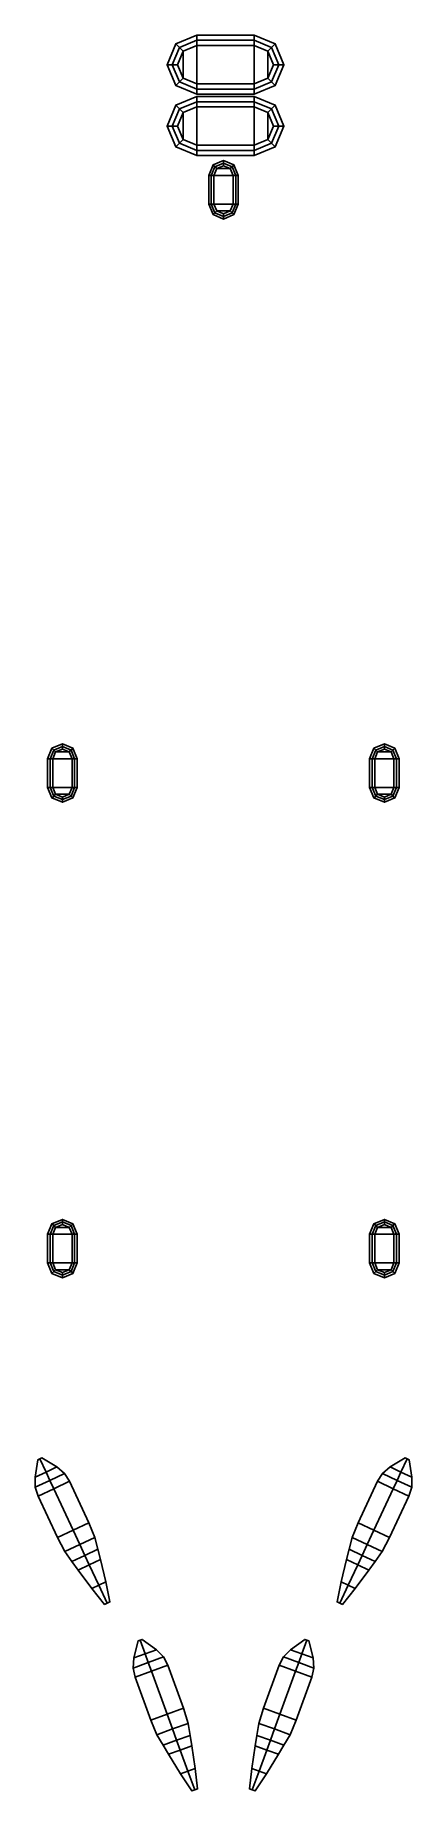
# Model space of a CAD drawing. Extents: x -9.4 to 9.4, y -55.4 to 32.4.
import ezdxf

# ---------------------------------------------------------------- set-up
doc = ezdxf.new("R2010")
doc.units = 0
doc.layers.add('BOAT', color=3, linetype='CONTINUOUS')

msp = doc.modelspace()

# ---------------------------------------------------------------- linework, layer by layer
at = {"layer": 'BOAT'}
for points in [[(-2.203, 31.783, 5.72), (-2.386, 31.966, 5.57), (-2.82, 30.92, 5.57), (-2.56, 30.92, 5.72)], [(-2.386, 31.966, 5.57), (-2.386, 31.966, 5.27), (-2.82, 30.92, 5.27), (-2.82, 30.92, 5.57)], [(-2.386, 31.966, 5.27), (-2.203, 31.783, 5.12), (-2.56, 30.92, 5.12), (-2.82, 30.92, 5.27)], [(-2.386, 31.966, 4.67), (-2.203, 31.783, 4.52), (-2.56, 30.92, 4.52), (-2.82, 30.92, 4.67)], [(-2.386, 31.966, 4.97), (-2.386, 31.966, 4.67), (-2.82, 30.92, 4.67), (-2.82, 30.92, 4.97)], [(-2.203, 31.783, 5.12), (-2.386, 31.966, 4.97), (-2.82, 30.92, 4.97), (-2.56, 30.92, 5.12)], [(-2.019, 31.599, 5.57), (-2.203, 31.783, 5.72), (-2.56, 30.92, 5.72), (-2.3, 30.92, 5.57)], [(-2.203, 31.783, 5.12), (-2.019, 31.599, 5.27), (-2.3, 30.92, 5.27), (-2.56, 30.92, 5.12)], [(-2.203, 31.783, 4.52), (-2.019, 31.599, 4.67), (-2.3, 30.92, 4.67), (-2.56, 30.92, 4.52)], [(-2.019, 31.599, 4.97), (-2.203, 31.783, 5.12), (-2.56, 30.92, 5.12), (-2.3, 30.92, 4.97)], [(-1.34, 32.14, 5.72), (-1.34, 32.4, 5.57), (-2.386, 31.966, 5.57), (-2.203, 31.783, 5.72)], [(-1.34, 32.4, 5.27), (-1.34, 32.14, 5.12), (-2.203, 31.783, 5.12), (-2.386, 31.966, 5.27)], [(-1.34, 32.4, 5.57), (-1.34, 32.4, 5.27), (-2.386, 31.966, 5.27), (-2.386, 31.966, 5.57)], [(-1.34, 32.4, 4.97), (-1.34, 32.4, 4.67), (-2.386, 31.966, 4.67), (-2.386, 31.966, 4.97)], [(-1.34, 32.4, 4.67), (-1.34, 32.14, 4.52), (-2.203, 31.783, 4.52), (-2.386, 31.966, 4.67)], [(-1.34, 32.14, 5.12), (-1.34, 32.4, 4.97), (-2.386, 31.966, 4.97), (-2.203, 31.783, 5.12)], [(-1.34, 31.88, 5.57), (-1.34, 32.14, 5.72), (-2.203, 31.783, 5.72), (-2.019, 31.599, 5.57)], [(-1.34, 32.14, 5.12), (-1.34, 31.88, 5.27), (-2.019, 31.599, 5.27), (-2.203, 31.783, 5.12)], [(-1.34, 32.14, 4.52), (-1.34, 31.88, 4.67), (-2.019, 31.599, 4.67), (-2.203, 31.783, 4.52)], [(-1.34, 31.88, 4.97), (-1.34, 32.14, 5.12), (-2.203, 31.783, 5.12), (-2.019, 31.599, 4.97)], [(-1.34, 31.88, 5.27), (-1.34, 31.88, 5.57), (-2.019, 31.599, 5.57), (-2.019, 31.599, 5.27)], [(-2.019, 31.599, 5.27), (-1.34, 31.88, 5.27), (-1.34, 29.96, 5.27), (-2.019, 30.241, 5.27)], [(-2.019, 30.241, 5.27), (-1.34, 29.96, 5.27), (-1.34, 31.88, 5.27), (-2.019, 31.599, 5.27)], [(-1.34, 31.88, 4.67), (-1.34, 31.88, 4.97), (-2.019, 31.599, 4.97), (-2.019, 31.599, 4.67)], [(-1.34, 32.14, 5.12), (-1.34, 32.4, 5.27), (1.54, 32.4, 5.27), (1.54, 32.14, 5.12)], [(-1.34, 32.4, 5.57), (-1.34, 32.14, 5.72), (1.54, 32.14, 5.72), (1.54, 32.4, 5.57)], [(-1.34, 32.4, 5.27), (-1.34, 32.4, 5.57), (1.54, 32.4, 5.57), (1.54, 32.4, 5.27)], [(-1.34, 32.4, 4.67), (-1.34, 32.4, 4.97), (1.54, 32.4, 4.97), (1.54, 32.4, 4.67)], [(-1.34, 32.4, 4.97), (-1.34, 32.14, 5.12), (1.54, 32.14, 5.12), (1.54, 32.4, 4.97)], [(-1.34, 32.14, 4.52), (-1.34, 32.4, 4.67), (1.54, 32.4, 4.67), (1.54, 32.14, 4.52)], [(-1.34, 31.88, 5.27), (-1.34, 32.14, 5.12), (1.54, 32.14, 5.12), (1.54, 31.88, 5.27)], [(-1.34, 32.14, 5.72), (-1.34, 31.88, 5.57), (1.54, 31.88, 5.57), (1.54, 32.14, 5.72)], [(-1.34, 32.14, 5.12), (-1.34, 31.88, 4.97), (1.54, 31.88, 4.97), (1.54, 32.14, 5.12)], [(-1.34, 31.88, 4.67), (-1.34, 32.14, 4.52), (1.54, 32.14, 4.52), (1.54, 31.88, 4.67)], [(-1.34, 31.88, 5.57), (-1.34, 31.88, 5.27), (1.54, 31.88, 5.27), (1.54, 31.88, 5.57)], [(-1.34, 29.96, 5.27), (1.54, 29.96, 5.27), (1.54, 31.88, 5.27), (-1.34, 31.88, 5.27)], [(-1.34, 31.88, 5.27), (1.54, 31.88, 5.27), (1.54, 29.96, 5.27), (-1.34, 29.96, 5.27)], [(-1.34, 31.88, 4.97), (-1.34, 31.88, 4.67), (1.54, 31.88, 4.67), (1.54, 31.88, 4.97)], [(2.586, 31.966, 5.27), (2.403, 31.783, 5.12), (1.54, 32.14, 5.12), (1.54, 32.4, 5.27)], [(2.403, 31.783, 5.72), (2.586, 31.966, 5.57), (1.54, 32.4, 5.57), (1.54, 32.14, 5.72)], [(2.586, 31.966, 5.57), (2.586, 31.966, 5.27), (1.54, 32.4, 5.27), (1.54, 32.4, 5.57)], [(2.586, 31.966, 4.97), (2.586, 31.966, 4.67), (1.54, 32.4, 4.67), (1.54, 32.4, 4.97)], [(2.403, 31.783, 5.12), (2.586, 31.966, 4.97), (1.54, 32.4, 4.97), (1.54, 32.14, 5.12)], [(2.586, 31.966, 4.67), (2.403, 31.783, 4.52), (1.54, 32.14, 4.52), (1.54, 32.4, 4.67)], [(2.403, 31.783, 5.12), (2.219, 31.599, 5.27), (1.54, 31.88, 5.27), (1.54, 32.14, 5.12)], [(2.219, 31.599, 5.57), (2.403, 31.783, 5.72), (1.54, 32.14, 5.72), (1.54, 31.88, 5.57)], [(2.219, 31.599, 4.97), (2.403, 31.783, 5.12), (1.54, 32.14, 5.12), (1.54, 31.88, 4.97)], [(2.403, 31.783, 4.52), (2.219, 31.599, 4.67), (1.54, 31.88, 4.67), (1.54, 32.14, 4.52)], [(2.219, 31.599, 5.27), (2.219, 31.599, 5.57), (1.54, 31.88, 5.57), (1.54, 31.88, 5.27)], [(2.219, 30.241, 5.27), (1.54, 29.96, 5.27), (1.54, 31.88, 5.27), (2.219, 31.599, 5.27)], [(2.219, 31.599, 5.27), (1.54, 31.88, 5.27), (1.54, 29.96, 5.27), (2.219, 30.241, 5.27)], [(2.219, 31.599, 4.67), (2.219, 31.599, 4.97), (1.54, 31.88, 4.97), (1.54, 31.88, 4.67)], [(2.76, 30.92, 5.12), (2.5, 30.92, 5.27), (2.219, 31.599, 5.27), (2.403, 31.783, 5.12)], [(2.5, 30.92, 5.57), (2.76, 30.92, 5.72), (2.403, 31.783, 5.72), (2.219, 31.599, 5.57)], [(2.5, 30.92, 4.97), (2.76, 30.92, 5.12), (2.403, 31.783, 5.12), (2.219, 31.599, 4.97)], [(2.76, 30.92, 4.52), (2.5, 30.92, 4.67), (2.219, 31.599, 4.67), (2.403, 31.783, 4.52)], [(3.02, 30.92, 5.27), (2.76, 30.92, 5.12), (2.403, 31.783, 5.12), (2.586, 31.966, 5.27)], [(2.76, 30.92, 5.72), (3.02, 30.92, 5.57), (2.586, 31.966, 5.57), (2.403, 31.783, 5.72)], [(2.76, 30.92, 5.12), (3.02, 30.92, 4.97), (2.586, 31.966, 4.97), (2.403, 31.783, 5.12)], [(3.02, 30.92, 4.67), (2.76, 30.92, 4.52), (2.403, 31.783, 4.52), (2.586, 31.966, 4.67)], [(3.02, 30.92, 5.57), (3.02, 30.92, 5.27), (2.586, 31.966, 5.27), (2.586, 31.966, 5.57)], [(3.02, 30.92, 4.97), (3.02, 30.92, 4.67), (2.586, 31.966, 4.67), (2.586, 31.966, 4.97)], [(-2.56, 30.92, 5.72), (-2.82, 30.92, 5.57), (-2.386, 29.874, 5.57), (-2.203, 30.057, 5.72)], [(-2.82, 30.92, 5.57), (-2.82, 30.92, 5.27), (-2.386, 29.874, 5.27), (-2.386, 29.874, 5.57)], [(-2.82, 30.92, 5.27), (-2.56, 30.92, 5.12), (-2.203, 30.057, 5.12), (-2.386, 29.874, 5.27)], [(-2.82, 30.92, 4.67), (-2.56, 30.92, 4.52), (-2.203, 30.057, 4.52), (-2.386, 29.874, 4.67)], [(-2.82, 30.92, 4.97), (-2.82, 30.92, 4.67), (-2.386, 29.874, 4.67), (-2.386, 29.874, 4.97)], [(-2.56, 30.92, 5.12), (-2.82, 30.92, 4.97), (-2.386, 29.874, 4.97), (-2.203, 30.057, 5.12)], [(-2.3, 30.92, 5.57), (-2.56, 30.92, 5.72), (-2.203, 30.057, 5.72), (-2.019, 30.241, 5.57)], [(-2.56, 30.92, 5.12), (-2.3, 30.92, 5.27), (-2.019, 30.241, 5.27), (-2.203, 30.057, 5.12)], [(-2.56, 30.92, 4.52), (-2.3, 30.92, 4.67), (-2.019, 30.241, 4.67), (-2.203, 30.057, 4.52)], [(-2.3, 30.92, 4.97), (-2.56, 30.92, 5.12), (-2.203, 30.057, 5.12), (-2.019, 30.241, 4.97)], [(-2.019, 31.599, 5.27), (-2.019, 31.599, 5.57), (-2.3, 30.92, 5.57), (-2.3, 30.92, 5.27)], [(-2.3, 30.92, 5.27), (-2.019, 30.241, 5.27), (-2.019, 31.599, 5.27), (-2.3, 30.92, 5.27)], [(-2.3, 30.92, 5.27), (-2.019, 31.599, 5.27), (-2.019, 30.241, 5.27), (-2.3, 30.92, 5.27)], [(-2.019, 31.599, 4.67), (-2.019, 31.599, 4.97), (-2.3, 30.92, 4.97), (-2.3, 30.92, 4.67)], [(-2.3, 30.92, 5.27), (-2.3, 30.92, 5.57), (-2.019, 30.241, 5.57), (-2.019, 30.241, 5.27)], [(-2.3, 30.92, 4.67), (-2.3, 30.92, 4.97), (-2.019, 30.241, 4.97), (-2.019, 30.241, 4.67)], [(2.5, 30.92, 5.27), (2.5, 30.92, 5.57), (2.219, 31.599, 5.57), (2.219, 31.599, 5.27)], [(2.5, 30.92, 5.27), (2.219, 30.241, 5.27), (2.219, 31.599, 5.27), (2.5, 30.92, 5.27)], [(2.5, 30.92, 5.27), (2.219, 31.599, 5.27), (2.219, 30.241, 5.27), (2.5, 30.92, 5.27)], [(2.5, 30.92, 4.67), (2.5, 30.92, 4.97), (2.219, 31.599, 4.97), (2.219, 31.599, 4.67)], [(2.403, 30.057, 5.12), (2.219, 30.241, 5.27), (2.5, 30.92, 5.27), (2.76, 30.92, 5.12)], [(2.219, 30.241, 5.27), (2.219, 30.241, 5.57), (2.5, 30.92, 5.57), (2.5, 30.92, 5.27)], [(2.219, 30.241, 5.57), (2.403, 30.057, 5.72), (2.76, 30.92, 5.72), (2.5, 30.92, 5.57)], [(2.219, 30.241, 4.97), (2.403, 30.057, 5.12), (2.76, 30.92, 5.12), (2.5, 30.92, 4.97)], [(2.219, 30.241, 4.67), (2.219, 30.241, 4.97), (2.5, 30.92, 4.97), (2.5, 30.92, 4.67)], [(2.403, 30.057, 4.52), (2.219, 30.241, 4.67), (2.5, 30.92, 4.67), (2.76, 30.92, 4.52)], [(2.586, 29.874, 5.27), (2.403, 30.057, 5.12), (2.76, 30.92, 5.12), (3.02, 30.92, 5.27)], [(2.403, 30.057, 5.72), (2.586, 29.874, 5.57), (3.02, 30.92, 5.57), (2.76, 30.92, 5.72)], [(2.403, 30.057, 5.12), (2.586, 29.874, 4.97), (3.02, 30.92, 4.97), (2.76, 30.92, 5.12)], [(2.586, 29.874, 4.67), (2.403, 30.057, 4.52), (2.76, 30.92, 4.52), (3.02, 30.92, 4.67)], [(2.586, 29.874, 5.57), (2.586, 29.874, 5.27), (3.02, 30.92, 5.27), (3.02, 30.92, 5.57)], [(2.586, 29.874, 4.97), (2.586, 29.874, 4.67), (3.02, 30.92, 4.67), (3.02, 30.92, 4.97)], [(-2.203, 30.057, 5.72), (-2.386, 29.874, 5.57), (-1.34, 29.44, 5.57), (-1.34, 29.7, 5.72)], [(-2.386, 29.874, 5.27), (-2.203, 30.057, 5.12), (-1.34, 29.7, 5.12), (-1.34, 29.44, 5.27)], [(-2.386, 29.874, 4.67), (-2.203, 30.057, 4.52), (-1.34, 29.7, 4.52), (-1.34, 29.44, 4.67)], [(-2.203, 30.057, 5.12), (-2.386, 29.874, 4.97), (-1.34, 29.44, 4.97), (-1.34, 29.7, 5.12)], [(-2.386, 29.874, 5.57), (-2.386, 29.874, 5.27), (-1.34, 29.44, 5.27), (-1.34, 29.44, 5.57)], [(-2.386, 29.874, 4.97), (-2.386, 29.874, 4.67), (-1.34, 29.44, 4.67), (-1.34, 29.44, 4.97)], [(-2.019, 30.241, 5.57), (-2.203, 30.057, 5.72), (-1.34, 29.7, 5.72), (-1.34, 29.96, 5.57)], [(-2.203, 30.057, 5.12), (-2.019, 30.241, 5.27), (-1.34, 29.96, 5.27), (-1.34, 29.7, 5.12)], [(-2.203, 30.057, 4.52), (-2.019, 30.241, 4.67), (-1.34, 29.96, 4.67), (-1.34, 29.7, 4.52)], [(-2.019, 30.241, 4.97), (-2.203, 30.057, 5.12), (-1.34, 29.7, 5.12), (-1.34, 29.96, 4.97)], [(-2.019, 30.241, 5.27), (-2.019, 30.241, 5.57), (-1.34, 29.96, 5.57), (-1.34, 29.96, 5.27)], [(-2.019, 30.241, 4.67), (-2.019, 30.241, 4.97), (-1.34, 29.96, 4.97), (-1.34, 29.96, 4.67)], [(-1.34, 29.96, 5.57), (-1.34, 29.7, 5.72), (1.54, 29.7, 5.72), (1.54, 29.96, 5.57)], [(-1.34, 29.96, 5.27), (-1.34, 29.96, 5.57), (1.54, 29.96, 5.57), (1.54, 29.96, 5.27)], [(-1.34, 29.7, 5.12), (-1.34, 29.96, 5.27), (1.54, 29.96, 5.27), (1.54, 29.7, 5.12)], [(-1.34, 29.7, 4.52), (-1.34, 29.96, 4.67), (1.54, 29.96, 4.67), (1.54, 29.7, 4.52)], [(-1.34, 29.96, 4.67), (-1.34, 29.96, 4.97), (1.54, 29.96, 4.97), (1.54, 29.96, 4.67)], [(-1.34, 29.96, 4.97), (-1.34, 29.7, 5.12), (1.54, 29.7, 5.12), (1.54, 29.96, 4.97)], [(1.54, 29.7, 5.12), (1.54, 29.96, 5.27), (2.219, 30.241, 5.27), (2.403, 30.057, 5.12)], [(1.54, 29.96, 5.27), (1.54, 29.96, 5.57), (2.219, 30.241, 5.57), (2.219, 30.241, 5.27)], [(1.54, 29.96, 5.57), (1.54, 29.7, 5.72), (2.403, 30.057, 5.72), (2.219, 30.241, 5.57)], [(1.54, 29.96, 4.97), (1.54, 29.7, 5.12), (2.403, 30.057, 5.12), (2.219, 30.241, 4.97)], [(1.54, 29.96, 4.67), (1.54, 29.96, 4.97), (2.219, 30.241, 4.97), (2.219, 30.241, 4.67)], [(1.54, 29.7, 4.52), (1.54, 29.96, 4.67), (2.219, 30.241, 4.67), (2.403, 30.057, 4.52)], [(1.54, 29.44, 5.27), (1.54, 29.7, 5.12), (2.403, 30.057, 5.12), (2.586, 29.874, 5.27)], [(1.54, 29.7, 5.72), (1.54, 29.44, 5.57), (2.586, 29.874, 5.57), (2.403, 30.057, 5.72)], [(1.54, 29.7, 5.12), (1.54, 29.44, 4.97), (2.586, 29.874, 4.97), (2.403, 30.057, 5.12)], [(1.54, 29.44, 4.67), (1.54, 29.7, 4.52), (2.403, 30.057, 4.52), (2.586, 29.874, 4.67)], [(1.54, 29.44, 5.57), (1.54, 29.44, 5.27), (2.586, 29.874, 5.27), (2.586, 29.874, 5.57)], [(1.54, 29.44, 4.97), (1.54, 29.44, 4.67), (2.586, 29.874, 4.67), (2.586, 29.874, 4.97)], [(-1.34, 29.33, 5.46), (-1.34, 29.33, 5.16), (-2.386, 28.896, 5.16), (-2.386, 28.896, 5.46)], [(-1.34, 29.33, 5.16), (-1.34, 29.07, 5.01), (-2.203, 28.713, 5.01), (-2.386, 28.896, 5.16)], [(-1.34, 29.07, 5.61), (-1.34, 29.33, 5.46), (-2.386, 28.896, 5.46), (-2.203, 28.713, 5.61)], [(-1.34, 29.07, 5.01), (-1.34, 29.33, 4.86), (-2.386, 28.896, 4.86), (-2.203, 28.713, 5.01)], [(-1.34, 29.33, 4.56), (-1.34, 29.07, 4.41), (-2.203, 28.713, 4.41), (-2.386, 28.896, 4.56)], [(-1.34, 29.33, 4.86), (-1.34, 29.33, 4.56), (-2.386, 28.896, 4.56), (-2.386, 28.896, 4.86)], [(-1.34, 29.07, 5.01), (-1.34, 28.81, 5.16), (-2.019, 28.529, 5.16), (-2.203, 28.713, 5.01)], [(-1.34, 28.81, 5.46), (-1.34, 29.07, 5.61), (-2.203, 28.713, 5.61), (-2.019, 28.529, 5.46)], [(-1.34, 28.81, 4.86), (-1.34, 29.07, 5.01), (-2.203, 28.713, 5.01), (-2.019, 28.529, 4.86)], [(-1.34, 29.07, 4.41), (-1.34, 28.81, 4.56), (-2.019, 28.529, 4.56), (-2.203, 28.713, 4.41)], [(-1.34, 29.7, 5.72), (-1.34, 29.44, 5.57), (1.54, 29.44, 5.57), (1.54, 29.7, 5.72)], [(-1.34, 29.44, 5.27), (-1.34, 29.7, 5.12), (1.54, 29.7, 5.12), (1.54, 29.44, 5.27)], [(-1.34, 29.44, 4.67), (-1.34, 29.7, 4.52), (1.54, 29.7, 4.52), (1.54, 29.44, 4.67)], [(-1.34, 29.7, 5.12), (-1.34, 29.44, 4.97), (1.54, 29.44, 4.97), (1.54, 29.7, 5.12)], [(-1.34, 29.44, 5.57), (-1.34, 29.44, 5.27), (1.54, 29.44, 5.27), (1.54, 29.44, 5.57)], [(-1.34, 29.44, 4.97), (-1.34, 29.44, 4.67), (1.54, 29.44, 4.67), (1.54, 29.44, 4.97)], [(-1.34, 29.33, 5.16), (-1.34, 29.33, 5.46), (1.54, 29.33, 5.46), (1.54, 29.33, 5.16)], [(-1.34, 29.33, 5.46), (-1.34, 29.07, 5.61), (1.54, 29.07, 5.61), (1.54, 29.33, 5.46)], [(-1.34, 29.07, 5.01), (-1.34, 29.33, 5.16), (1.54, 29.33, 5.16), (1.54, 29.07, 5.01)], [(-1.34, 29.07, 4.41), (-1.34, 29.33, 4.56), (1.54, 29.33, 4.56), (1.54, 29.07, 4.41)], [(-1.34, 29.33, 4.86), (-1.34, 29.07, 5.01), (1.54, 29.07, 5.01), (1.54, 29.33, 4.86)], [(-1.34, 29.33, 4.56), (-1.34, 29.33, 4.86), (1.54, 29.33, 4.86), (1.54, 29.33, 4.56)], [(-1.34, 29.07, 5.61), (-1.34, 28.81, 5.46), (1.54, 28.81, 5.46), (1.54, 29.07, 5.61)], [(-1.34, 28.81, 5.16), (-1.34, 29.07, 5.01), (1.54, 29.07, 5.01), (1.54, 28.81, 5.16)], [(-1.34, 28.81, 4.56), (-1.34, 29.07, 4.41), (1.54, 29.07, 4.41), (1.54, 28.81, 4.56)], [(-1.34, 29.07, 5.01), (-1.34, 28.81, 4.86), (1.54, 28.81, 4.86), (1.54, 29.07, 5.01)], [(2.586, 28.896, 5.46), (2.586, 28.896, 5.16), (1.54, 29.33, 5.16), (1.54, 29.33, 5.46)], [(2.403, 28.713, 5.61), (2.586, 28.896, 5.46), (1.54, 29.33, 5.46), (1.54, 29.07, 5.61)], [(2.586, 28.896, 5.16), (2.403, 28.713, 5.01), (1.54, 29.07, 5.01), (1.54, 29.33, 5.16)], [(2.586, 28.896, 4.56), (2.403, 28.713, 4.41), (1.54, 29.07, 4.41), (1.54, 29.33, 4.56)], [(2.403, 28.713, 5.01), (2.586, 28.896, 4.86), (1.54, 29.33, 4.86), (1.54, 29.07, 5.01)], [(2.586, 28.896, 4.86), (2.586, 28.896, 4.56), (1.54, 29.33, 4.56), (1.54, 29.33, 4.86)], [(2.219, 28.529, 5.46), (2.403, 28.713, 5.61), (1.54, 29.07, 5.61), (1.54, 28.81, 5.46)], [(2.403, 28.713, 5.01), (2.219, 28.529, 5.16), (1.54, 28.81, 5.16), (1.54, 29.07, 5.01)], [(2.403, 28.713, 4.41), (2.219, 28.529, 4.56), (1.54, 28.81, 4.56), (1.54, 29.07, 4.41)], [(2.219, 28.529, 4.86), (2.403, 28.713, 5.01), (1.54, 29.07, 5.01), (1.54, 28.81, 4.86)], [(-2.386, 28.896, 5.16), (-2.203, 28.713, 5.01), (-2.56, 27.85, 5.01), (-2.82, 27.85, 5.16)], [(-2.386, 28.896, 5.46), (-2.386, 28.896, 5.16), (-2.82, 27.85, 5.16), (-2.82, 27.85, 5.46)], [(-2.203, 28.713, 5.61), (-2.386, 28.896, 5.46), (-2.82, 27.85, 5.46), (-2.56, 27.85, 5.61)], [(-2.203, 28.713, 5.01), (-2.386, 28.896, 4.86), (-2.82, 27.85, 4.86), (-2.56, 27.85, 5.01)], [(-2.386, 28.896, 4.86), (-2.386, 28.896, 4.56), (-2.82, 27.85, 4.56), (-2.82, 27.85, 4.86)], [(-2.386, 28.896, 4.56), (-2.203, 28.713, 4.41), (-2.56, 27.85, 4.41), (-2.82, 27.85, 4.56)], [(-2.203, 28.713, 5.01), (-2.019, 28.529, 5.16), (-2.3, 27.85, 5.16), (-2.56, 27.85, 5.01)], [(-2.019, 28.529, 5.46), (-2.203, 28.713, 5.61), (-2.56, 27.85, 5.61), (-2.3, 27.85, 5.46)], [(-2.019, 28.529, 4.86), (-2.203, 28.713, 5.01), (-2.56, 27.85, 5.01), (-2.3, 27.85, 4.86)], [(-2.203, 28.713, 4.41), (-2.019, 28.529, 4.56), (-2.3, 27.85, 4.56), (-2.56, 27.85, 4.41)], [(-2.019, 28.529, 5.16), (-2.019, 28.529, 5.46), (-2.3, 27.85, 5.46), (-2.3, 27.85, 5.16)], [(-2.3, 27.85, 5.16), (-2.019, 28.529, 5.16), (-2.019, 27.171, 5.16), (-2.3, 27.85, 5.16)], [(-2.3, 27.85, 5.16), (-2.019, 27.171, 5.16), (-2.019, 28.529, 5.16), (-2.3, 27.85, 5.16)], [(-2.019, 28.529, 4.56), (-2.019, 28.529, 4.86), (-2.3, 27.85, 4.86), (-2.3, 27.85, 4.56)], [(-1.34, 28.81, 5.16), (-1.34, 28.81, 5.46), (-2.019, 28.529, 5.46), (-2.019, 28.529, 5.16)], [(-2.019, 27.171, 5.16), (-1.34, 26.89, 5.16), (-1.34, 28.81, 5.16), (-2.019, 28.529, 5.16)], [(-2.019, 28.529, 5.16), (-1.34, 28.81, 5.16), (-1.34, 26.89, 5.16), (-2.019, 27.171, 5.16)], [(-1.34, 28.81, 4.56), (-1.34, 28.81, 4.86), (-2.019, 28.529, 4.86), (-2.019, 28.529, 4.56)], [(-1.34, 28.81, 5.46), (-1.34, 28.81, 5.16), (1.54, 28.81, 5.16), (1.54, 28.81, 5.46)], [(-1.34, 28.81, 5.16), (1.54, 28.81, 5.16), (1.54, 26.89, 5.16), (-1.34, 26.89, 5.16)], [(-1.34, 26.89, 5.16), (1.54, 26.89, 5.16), (1.54, 28.81, 5.16), (-1.34, 28.81, 5.16)], [(-1.34, 28.81, 4.86), (-1.34, 28.81, 4.56), (1.54, 28.81, 4.56), (1.54, 28.81, 4.86)], [(2.219, 28.529, 5.16), (2.219, 28.529, 5.46), (1.54, 28.81, 5.46), (1.54, 28.81, 5.16)], [(2.219, 28.529, 5.16), (1.54, 28.81, 5.16), (1.54, 26.89, 5.16), (2.219, 27.171, 5.16)], [(2.219, 27.171, 5.16), (1.54, 26.89, 5.16), (1.54, 28.81, 5.16), (2.219, 28.529, 5.16)], [(2.219, 28.529, 4.56), (2.219, 28.529, 4.86), (1.54, 28.81, 4.86), (1.54, 28.81, 4.56)], [(2.5, 27.85, 5.46), (2.76, 27.85, 5.61), (2.403, 28.713, 5.61), (2.219, 28.529, 5.46)], [(2.76, 27.85, 5.01), (2.5, 27.85, 5.16), (2.219, 28.529, 5.16), (2.403, 28.713, 5.01)], [(2.76, 27.85, 4.41), (2.5, 27.85, 4.56), (2.219, 28.529, 4.56), (2.403, 28.713, 4.41)], [(2.5, 27.85, 4.86), (2.76, 27.85, 5.01), (2.403, 28.713, 5.01), (2.219, 28.529, 4.86)], [(2.5, 27.85, 5.16), (2.5, 27.85, 5.46), (2.219, 28.529, 5.46), (2.219, 28.529, 5.16)], [(2.5, 27.85, 5.16), (2.219, 28.529, 5.16), (2.219, 27.171, 5.16), (2.5, 27.85, 5.16)], [(2.5, 27.85, 5.16), (2.219, 27.171, 5.16), (2.219, 28.529, 5.16), (2.5, 27.85, 5.16)], [(2.5, 27.85, 4.56), (2.5, 27.85, 4.86), (2.219, 28.529, 4.86), (2.219, 28.529, 4.56)], [(2.76, 27.85, 5.61), (3.02, 27.85, 5.46), (2.586, 28.896, 5.46), (2.403, 28.713, 5.61)], [(3.02, 27.85, 5.16), (2.76, 27.85, 5.01), (2.403, 28.713, 5.01), (2.586, 28.896, 5.16)], [(3.02, 27.85, 4.56), (2.76, 27.85, 4.41), (2.403, 28.713, 4.41), (2.586, 28.896, 4.56)], [(2.76, 27.85, 5.01), (3.02, 27.85, 4.86), (2.586, 28.896, 4.86), (2.403, 28.713, 5.01)], [(3.02, 27.85, 5.46), (3.02, 27.85, 5.16), (2.586, 28.896, 5.16), (2.586, 28.896, 5.46)], [(3.02, 27.85, 4.86), (3.02, 27.85, 4.56), (2.586, 28.896, 4.56), (2.586, 28.896, 4.86)], [(-2.82, 27.85, 5.16), (-2.56, 27.85, 5.01), (-2.203, 26.987, 5.01), (-2.386, 26.804, 5.16)], [(-2.82, 27.85, 5.46), (-2.82, 27.85, 5.16), (-2.386, 26.804, 5.16), (-2.386, 26.804, 5.46)], [(-2.56, 27.85, 5.61), (-2.82, 27.85, 5.46), (-2.386, 26.804, 5.46), (-2.203, 26.987, 5.61)], [(-2.56, 27.85, 5.01), (-2.82, 27.85, 4.86), (-2.386, 26.804, 4.86), (-2.203, 26.987, 5.01)], [(-2.82, 27.85, 4.86), (-2.82, 27.85, 4.56), (-2.386, 26.804, 4.56), (-2.386, 26.804, 4.86)], [(-2.82, 27.85, 4.56), (-2.56, 27.85, 4.41), (-2.203, 26.987, 4.41), (-2.386, 26.804, 4.56)], [(-2.56, 27.85, 5.01), (-2.3, 27.85, 5.16), (-2.019, 27.171, 5.16), (-2.203, 26.987, 5.01)], [(-2.3, 27.85, 5.46), (-2.56, 27.85, 5.61), (-2.203, 26.987, 5.61), (-2.019, 27.171, 5.46)], [(-2.3, 27.85, 4.86), (-2.56, 27.85, 5.01), (-2.203, 26.987, 5.01), (-2.019, 27.171, 4.86)], [(-2.56, 27.85, 4.41), (-2.3, 27.85, 4.56), (-2.019, 27.171, 4.56), (-2.203, 26.987, 4.41)], [(-2.3, 27.85, 5.16), (-2.3, 27.85, 5.46), (-2.019, 27.171, 5.46), (-2.019, 27.171, 5.16)], [(-2.3, 27.85, 4.56), (-2.3, 27.85, 4.86), (-2.019, 27.171, 4.86), (-2.019, 27.171, 4.56)], [(2.219, 27.171, 5.46), (2.403, 26.987, 5.61), (2.76, 27.85, 5.61), (2.5, 27.85, 5.46)], [(2.219, 27.171, 5.16), (2.219, 27.171, 5.46), (2.5, 27.85, 5.46), (2.5, 27.85, 5.16)], [(2.403, 26.987, 5.01), (2.219, 27.171, 5.16), (2.5, 27.85, 5.16), (2.76, 27.85, 5.01)], [(2.403, 26.987, 4.41), (2.219, 27.171, 4.56), (2.5, 27.85, 4.56), (2.76, 27.85, 4.41)], [(2.219, 27.171, 4.56), (2.219, 27.171, 4.86), (2.5, 27.85, 4.86), (2.5, 27.85, 4.56)], [(2.219, 27.171, 4.86), (2.403, 26.987, 5.01), (2.76, 27.85, 5.01), (2.5, 27.85, 4.86)], [(2.403, 26.987, 5.61), (2.586, 26.804, 5.46), (3.02, 27.85, 5.46), (2.76, 27.85, 5.61)], [(2.586, 26.804, 5.16), (2.403, 26.987, 5.01), (2.76, 27.85, 5.01), (3.02, 27.85, 5.16)], [(2.586, 26.804, 4.56), (2.403, 26.987, 4.41), (2.76, 27.85, 4.41), (3.02, 27.85, 4.56)], [(2.403, 26.987, 5.01), (2.586, 26.804, 4.86), (3.02, 27.85, 4.86), (2.76, 27.85, 5.01)], [(2.586, 26.804, 5.46), (2.586, 26.804, 5.16), (3.02, 27.85, 5.16), (3.02, 27.85, 5.46)], [(2.586, 26.804, 4.86), (2.586, 26.804, 4.56), (3.02, 27.85, 4.56), (3.02, 27.85, 4.86)], [(-2.386, 26.804, 5.16), (-2.203, 26.987, 5.01), (-1.34, 26.63, 5.01), (-1.34, 26.37, 5.16)], [(-2.203, 26.987, 5.61), (-2.386, 26.804, 5.46), (-1.34, 26.37, 5.46), (-1.34, 26.63, 5.61)], [(-2.203, 26.987, 5.01), (-2.386, 26.804, 4.86), (-1.34, 26.37, 4.86), (-1.34, 26.63, 5.01)], [(-2.386, 26.804, 4.56), (-2.203, 26.987, 4.41), (-1.34, 26.63, 4.41), (-1.34, 26.37, 4.56)], [(-2.386, 26.804, 5.46), (-2.386, 26.804, 5.16), (-1.34, 26.37, 5.16), (-1.34, 26.37, 5.46)], [(-2.386, 26.804, 4.86), (-2.386, 26.804, 4.56), (-1.34, 26.37, 4.56), (-1.34, 26.37, 4.86)], [(-2.203, 26.987, 5.01), (-2.019, 27.171, 5.16), (-1.34, 26.89, 5.16), (-1.34, 26.63, 5.01)], [(-2.019, 27.171, 5.46), (-2.203, 26.987, 5.61), (-1.34, 26.63, 5.61), (-1.34, 26.89, 5.46)], [(-2.019, 27.171, 4.86), (-2.203, 26.987, 5.01), (-1.34, 26.63, 5.01), (-1.34, 26.89, 4.86)], [(-2.203, 26.987, 4.41), (-2.019, 27.171, 4.56), (-1.34, 26.89, 4.56), (-1.34, 26.63, 4.41)], [(-2.019, 27.171, 5.16), (-2.019, 27.171, 5.46), (-1.34, 26.89, 5.46), (-1.34, 26.89, 5.16)], [(-2.019, 27.171, 4.56), (-2.019, 27.171, 4.86), (-1.34, 26.89, 4.86), (-1.34, 26.89, 4.56)], [(-1.34, 26.63, 5.01), (-1.34, 26.89, 5.16), (1.54, 26.89, 5.16), (1.54, 26.63, 5.01)], [(-1.34, 26.89, 5.16), (-1.34, 26.89, 5.46), (1.54, 26.89, 5.46), (1.54, 26.89, 5.16)], [(-1.34, 26.89, 5.46), (-1.34, 26.63, 5.61), (1.54, 26.63, 5.61), (1.54, 26.89, 5.46)], [(-1.34, 26.89, 4.86), (-1.34, 26.63, 5.01), (1.54, 26.63, 5.01), (1.54, 26.89, 4.86)], [(-1.34, 26.89, 4.56), (-1.34, 26.89, 4.86), (1.54, 26.89, 4.86), (1.54, 26.89, 4.56)], [(-1.34, 26.63, 4.41), (-1.34, 26.89, 4.56), (1.54, 26.89, 4.56), (1.54, 26.63, 4.41)], [(-1.34, 26.37, 5.16), (-1.34, 26.63, 5.01), (1.54, 26.63, 5.01), (1.54, 26.37, 5.16)], [(-1.34, 26.63, 5.61), (-1.34, 26.37, 5.46), (1.54, 26.37, 5.46), (1.54, 26.63, 5.61)], [(-1.34, 26.63, 5.01), (-1.34, 26.37, 4.86), (1.54, 26.37, 4.86), (1.54, 26.63, 5.01)], [(-1.34, 26.37, 4.56), (-1.34, 26.63, 4.41), (1.54, 26.63, 4.41), (1.54, 26.37, 4.56)], [(-1.34, 26.37, 5.46), (-1.34, 26.37, 5.16), (1.54, 26.37, 5.16), (1.54, 26.37, 5.46)], [(-1.34, 26.37, 4.86), (-1.34, 26.37, 4.56), (1.54, 26.37, 4.56), (1.54, 26.37, 4.86)], [(1.54, 26.89, 5.46), (1.54, 26.63, 5.61), (2.403, 26.987, 5.61), (2.219, 27.171, 5.46)], [(1.54, 26.89, 5.16), (1.54, 26.89, 5.46), (2.219, 27.171, 5.46), (2.219, 27.171, 5.16)], [(1.54, 26.63, 5.01), (1.54, 26.89, 5.16), (2.219, 27.171, 5.16), (2.403, 26.987, 5.01)], [(1.54, 26.63, 4.41), (1.54, 26.89, 4.56), (2.219, 27.171, 4.56), (2.403, 26.987, 4.41)], [(1.54, 26.89, 4.56), (1.54, 26.89, 4.86), (2.219, 27.171, 4.86), (2.219, 27.171, 4.56)], [(1.54, 26.89, 4.86), (1.54, 26.63, 5.01), (2.403, 26.987, 5.01), (2.219, 27.171, 4.86)], [(1.54, 26.63, 5.61), (1.54, 26.37, 5.46), (2.586, 26.804, 5.46), (2.403, 26.987, 5.61)], [(1.54, 26.37, 5.16), (1.54, 26.63, 5.01), (2.403, 26.987, 5.01), (2.586, 26.804, 5.16)], [(1.54, 26.37, 4.56), (1.54, 26.63, 4.41), (2.403, 26.987, 4.41), (2.586, 26.804, 4.56)], [(1.54, 26.63, 5.01), (1.54, 26.37, 4.86), (2.586, 26.804, 4.86), (2.403, 26.987, 5.01)], [(1.54, 26.37, 5.46), (1.54, 26.37, 5.16), (2.586, 26.804, 5.16), (2.586, 26.804, 5.46)], [(1.54, 26.37, 4.86), (1.54, 26.37, 4.56), (2.586, 26.804, 4.56), (2.586, 26.804, 4.86)], [(-0.523, 25.903, 4.535), (-0.523, 25.903, 4.385), (-0.74, 25.38, 4.385), (-0.74, 25.38, 4.535)], [(-0.431, 25.811, 4.61), (-0.523, 25.903, 4.535), (-0.74, 25.38, 4.535), (-0.61, 25.38, 4.61)], [(-0.523, 25.903, 4.385), (-0.431, 25.811, 4.31), (-0.61, 25.38, 4.31), (-0.74, 25.38, 4.385)], [(-0.339, 25.719, 4.535), (-0.431, 25.811, 4.61), (-0.61, 25.38, 4.61), (-0.48, 25.38, 4.535)], [(-0.431, 25.811, 4.31), (-0.339, 25.719, 4.385), (-0.48, 25.38, 4.385), (-0.61, 25.38, 4.31)], [(0, 25.99, 4.61), (0, 26.12, 4.535), (-0.523, 25.903, 4.535), (-0.431, 25.811, 4.61)], [(0, 26.12, 4.385), (0, 25.99, 4.31), (-0.431, 25.811, 4.31), (-0.523, 25.903, 4.385)], [(0, 26.12, 4.535), (0, 26.12, 4.385), (-0.523, 25.903, 4.385), (-0.523, 25.903, 4.535)], [(-0.339, 25.719, 4.385), (-0.48, 25.38, 4.385), (0.48, 25.38, 4.385), (0.339, 25.719, 4.385)], [(0.339, 25.719, 4.385), (0.48, 25.38, 4.385), (-0.48, 25.38, 4.385), (-0.339, 25.719, 4.385)], [(-0.339, 25.719, 4.385), (-0.339, 25.719, 4.535), (-0.48, 25.38, 4.535), (-0.48, 25.38, 4.385)], [(0, 25.86, 4.535), (0, 25.99, 4.61), (-0.431, 25.811, 4.61), (-0.339, 25.719, 4.535)], [(0, 25.99, 4.31), (0, 25.86, 4.385), (-0.339, 25.719, 4.385), (-0.431, 25.811, 4.31)], [(0, 25.86, 4.385), (0, 25.86, 4.535), (-0.339, 25.719, 4.535), (-0.339, 25.719, 4.385)], [(0, 25.86, 4.385), (-0.339, 25.719, 4.385), (0.339, 25.719, 4.385), (0, 25.86, 4.385)], [(0, 25.86, 4.385), (0.339, 25.719, 4.385), (-0.339, 25.719, 4.385), (0, 25.86, 4.385)], [(0.431, 25.811, 4.61), (0.523, 25.903, 4.535), (0, 26.12, 4.535), (0, 25.99, 4.61)], [(0.523, 25.903, 4.385), (0.431, 25.811, 4.31), (0, 25.99, 4.31), (0, 26.12, 4.385)], [(0.523, 25.903, 4.535), (0.523, 25.903, 4.385), (0, 26.12, 4.385), (0, 26.12, 4.535)], [(0.339, 25.719, 4.535), (0.431, 25.811, 4.61), (0, 25.99, 4.61), (0, 25.86, 4.535)], [(0.431, 25.811, 4.31), (0.339, 25.719, 4.385), (0, 25.86, 4.385), (0, 25.99, 4.31)], [(0.339, 25.719, 4.385), (0.339, 25.719, 4.535), (0, 25.86, 4.535), (0, 25.86, 4.385)], [(0.48, 25.38, 4.535), (0.61, 25.38, 4.61), (0.431, 25.811, 4.61), (0.339, 25.719, 4.535)], [(0.61, 25.38, 4.31), (0.48, 25.38, 4.385), (0.339, 25.719, 4.385), (0.431, 25.811, 4.31)], [(0.48, 25.38, 4.385), (0.48, 25.38, 4.535), (0.339, 25.719, 4.535), (0.339, 25.719, 4.385)], [(0.61, 25.38, 4.61), (0.74, 25.38, 4.535), (0.523, 25.903, 4.535), (0.431, 25.811, 4.61)], [(0.74, 25.38, 4.385), (0.61, 25.38, 4.31), (0.431, 25.811, 4.31), (0.523, 25.903, 4.385)], [(0.74, 25.38, 4.535), (0.74, 25.38, 4.385), (0.523, 25.903, 4.385), (0.523, 25.903, 4.535)], [(-0.74, 23.94, 4.385), (-0.74, 23.94, 4.535), (-0.74, 25.38, 4.535), (-0.74, 25.38, 4.385)], [(-0.74, 23.94, 4.535), (-0.61, 23.94, 4.61), (-0.61, 25.38, 4.61), (-0.74, 25.38, 4.535)], [(-0.61, 23.94, 4.31), (-0.74, 23.94, 4.385), (-0.74, 25.38, 4.385), (-0.61, 25.38, 4.31)], [(-0.61, 23.94, 4.61), (-0.48, 23.94, 4.535), (-0.48, 25.38, 4.535), (-0.61, 25.38, 4.61)], [(-0.48, 23.94, 4.385), (-0.61, 23.94, 4.31), (-0.61, 25.38, 4.31), (-0.48, 25.38, 4.385)], [(-0.48, 23.94, 4.385), (-0.48, 25.38, 4.385), (0.48, 25.38, 4.385), (0.48, 23.94, 4.385)], [(0.48, 23.94, 4.385), (0.48, 25.38, 4.385), (-0.48, 25.38, 4.385), (-0.48, 23.94, 4.385)], [(-0.48, 23.94, 4.535), (-0.48, 23.94, 4.385), (-0.48, 25.38, 4.385), (-0.48, 25.38, 4.535)], [(0.61, 23.94, 4.31), (0.48, 23.94, 4.385), (0.48, 25.38, 4.385), (0.61, 25.38, 4.31)], [(0.48, 23.94, 4.385), (0.48, 23.94, 4.535), (0.48, 25.38, 4.535), (0.48, 25.38, 4.385)], [(0.48, 23.94, 4.535), (0.61, 23.94, 4.61), (0.61, 25.38, 4.61), (0.48, 25.38, 4.535)], [(0.74, 23.94, 4.385), (0.61, 23.94, 4.31), (0.61, 25.38, 4.31), (0.74, 25.38, 4.385)], [(0.61, 23.94, 4.61), (0.74, 23.94, 4.535), (0.74, 25.38, 4.535), (0.61, 25.38, 4.61)], [(0.74, 23.94, 4.535), (0.74, 23.94, 4.385), (0.74, 25.38, 4.385), (0.74, 25.38, 4.535)], [(-0.74, 23.94, 4.535), (-0.74, 23.94, 4.385), (-0.523, 23.417, 4.385), (-0.523, 23.417, 4.535)], [(-0.74, 23.94, 4.385), (-0.61, 23.94, 4.31), (-0.431, 23.509, 4.31), (-0.523, 23.417, 4.385)], [(-0.61, 23.94, 4.61), (-0.74, 23.94, 4.535), (-0.523, 23.417, 4.535), (-0.431, 23.509, 4.61)], [(-0.61, 23.94, 4.31), (-0.48, 23.94, 4.385), (-0.339, 23.601, 4.385), (-0.431, 23.509, 4.31)], [(-0.48, 23.94, 4.535), (-0.61, 23.94, 4.61), (-0.431, 23.509, 4.61), (-0.339, 23.601, 4.535)], [(0.339, 23.601, 4.385), (0.48, 23.94, 4.385), (-0.48, 23.94, 4.385), (-0.339, 23.601, 4.385)], [(-0.339, 23.601, 4.385), (-0.48, 23.94, 4.385), (0.48, 23.94, 4.385), (0.339, 23.601, 4.385)], [(-0.48, 23.94, 4.385), (-0.48, 23.94, 4.535), (-0.339, 23.601, 4.535), (-0.339, 23.601, 4.385)], [(0.431, 23.509, 4.31), (0.339, 23.601, 4.385), (0.48, 23.94, 4.385), (0.61, 23.94, 4.31)], [(0.339, 23.601, 4.535), (0.431, 23.509, 4.61), (0.61, 23.94, 4.61), (0.48, 23.94, 4.535)], [(0.339, 23.601, 4.385), (0.339, 23.601, 4.535), (0.48, 23.94, 4.535), (0.48, 23.94, 4.385)], [(0.523, 23.417, 4.385), (0.431, 23.509, 4.31), (0.61, 23.94, 4.31), (0.74, 23.94, 4.385)], [(0.431, 23.509, 4.61), (0.523, 23.417, 4.535), (0.74, 23.94, 4.535), (0.61, 23.94, 4.61)], [(0.523, 23.417, 4.535), (0.523, 23.417, 4.385), (0.74, 23.94, 4.385), (0.74, 23.94, 4.535)], [(-0.523, 23.417, 4.385), (-0.431, 23.509, 4.31), (0, 23.33, 4.31), (0, 23.2, 4.385)], [(-0.431, 23.509, 4.61), (-0.523, 23.417, 4.535), (0, 23.2, 4.535), (0, 23.33, 4.61)], [(-0.523, 23.417, 4.535), (-0.523, 23.417, 4.385), (0, 23.2, 4.385), (0, 23.2, 4.535)], [(-0.431, 23.509, 4.31), (-0.339, 23.601, 4.385), (0, 23.46, 4.385), (0, 23.33, 4.31)], [(-0.339, 23.601, 4.535), (-0.431, 23.509, 4.61), (0, 23.33, 4.61), (0, 23.46, 4.535)], [(-0.339, 23.601, 4.385), (-0.339, 23.601, 4.535), (0, 23.46, 4.535), (0, 23.46, 4.385)], [(0, 23.46, 4.385), (-0.339, 23.601, 4.385), (0.339, 23.601, 4.385), (0, 23.46, 4.385)], [(0, 23.46, 4.385), (0.339, 23.601, 4.385), (-0.339, 23.601, 4.385), (0, 23.46, 4.385)], [(0, 23.33, 4.31), (0, 23.46, 4.385), (0.339, 23.601, 4.385), (0.431, 23.509, 4.31)], [(0, 23.46, 4.535), (0, 23.33, 4.61), (0.431, 23.509, 4.61), (0.339, 23.601, 4.535)], [(0, 23.46, 4.385), (0, 23.46, 4.535), (0.339, 23.601, 4.535), (0.339, 23.601, 4.385)], [(0, 23.2, 4.385), (0, 23.33, 4.31), (0.431, 23.509, 4.31), (0.523, 23.417, 4.385)], [(0, 23.33, 4.61), (0, 23.2, 4.535), (0.523, 23.417, 4.535), (0.431, 23.509, 4.61)], [(0, 23.2, 4.535), (0, 23.2, 4.385), (0.523, 23.417, 4.385), (0.523, 23.417, 4.535)], [(-8.481, -3.369, 6.96), (-8.573, -3.277, 6.885), (-8.79, -3.8, 6.885), (-8.66, -3.8, 6.96)], [(-8.573, -3.277, 6.885), (-8.573, -3.277, 6.735), (-8.79, -3.8, 6.735), (-8.79, -3.8, 6.885)], [(-8.573, -3.277, 6.735), (-8.481, -3.369, 6.66), (-8.66, -3.8, 6.66), (-8.79, -3.8, 6.735)], [(-8.573, -3.277, 6.435), (-8.481, -3.369, 6.36), (-8.66, -3.8, 6.36), (-8.79, -3.8, 6.435)], [(-8.573, -3.277, 6.585), (-8.573, -3.277, 6.435), (-8.79, -3.8, 6.435), (-8.79, -3.8, 6.585)], [(-8.481, -3.369, 6.66), (-8.573, -3.277, 6.585), (-8.79, -3.8, 6.585), (-8.66, -3.8, 6.66)], [(-8.389, -3.461, 6.885), (-8.481, -3.369, 6.96), (-8.66, -3.8, 6.96), (-8.53, -3.8, 6.885)], [(-8.481, -3.369, 6.66), (-8.389, -3.461, 6.735), (-8.53, -3.8, 6.735), (-8.66, -3.8, 6.66)], [(-8.481, -3.369, 6.36), (-8.389, -3.461, 6.435), (-8.53, -3.8, 6.435), (-8.66, -3.8, 6.36)], [(-8.389, -3.461, 6.585), (-8.481, -3.369, 6.66), (-8.66, -3.8, 6.66), (-8.53, -3.8, 6.585)], [(-8.05, -3.19, 6.96), (-8.05, -3.06, 6.885), (-8.573, -3.277, 6.885), (-8.481, -3.369, 6.96)], [(-8.05, -3.06, 6.885), (-8.05, -3.06, 6.735), (-8.573, -3.277, 6.735), (-8.573, -3.277, 6.885)], [(-8.05, -3.06, 6.735), (-8.05, -3.19, 6.66), (-8.481, -3.369, 6.66), (-8.573, -3.277, 6.735)], [(-8.05, -3.06, 6.435), (-8.05, -3.19, 6.36), (-8.481, -3.369, 6.36), (-8.573, -3.277, 6.435)], [(-8.05, -3.06, 6.585), (-8.05, -3.06, 6.435), (-8.573, -3.277, 6.435), (-8.573, -3.277, 6.585)], [(-8.05, -3.19, 6.66), (-8.05, -3.06, 6.585), (-8.573, -3.277, 6.585), (-8.481, -3.369, 6.66)], [(-8.389, -3.461, 6.735), (-8.389, -3.461, 6.885), (-8.53, -3.8, 6.885), (-8.53, -3.8, 6.735)], [(-7.711, -3.461, 6.735), (-7.57, -3.8, 6.735), (-8.53, -3.8, 6.735), (-8.389, -3.461, 6.735)], [(-8.389, -3.461, 6.735), (-8.53, -3.8, 6.735), (-7.57, -3.8, 6.735), (-7.711, -3.461, 6.735)], [(-8.389, -3.461, 6.435), (-8.389, -3.461, 6.585), (-8.53, -3.8, 6.585), (-8.53, -3.8, 6.435)], [(-8.05, -3.32, 6.885), (-8.05, -3.19, 6.96), (-8.481, -3.369, 6.96), (-8.389, -3.461, 6.885)], [(-8.05, -3.19, 6.66), (-8.05, -3.32, 6.735), (-8.389, -3.461, 6.735), (-8.481, -3.369, 6.66)], [(-8.05, -3.19, 6.36), (-8.05, -3.32, 6.435), (-8.389, -3.461, 6.435), (-8.481, -3.369, 6.36)], [(-8.05, -3.32, 6.585), (-8.05, -3.19, 6.66), (-8.481, -3.369, 6.66), (-8.389, -3.461, 6.585)], [(-8.05, -3.32, 6.735), (-8.05, -3.32, 6.885), (-8.389, -3.461, 6.885), (-8.389, -3.461, 6.735)], [(-8.05, -3.32, 6.735), (-8.389, -3.461, 6.735), (-7.711, -3.461, 6.735), (-8.05, -3.32, 6.735)], [(-8.05, -3.32, 6.735), (-7.711, -3.461, 6.735), (-8.389, -3.461, 6.735), (-8.05, -3.32, 6.735)], [(-8.05, -3.32, 6.435), (-8.05, -3.32, 6.585), (-8.389, -3.461, 6.585), (-8.389, -3.461, 6.435)], [(-7.619, -3.369, 6.96), (-7.527, -3.277, 6.885), (-8.05, -3.06, 6.885), (-8.05, -3.19, 6.96)], [(-7.527, -3.277, 6.885), (-7.527, -3.277, 6.735), (-8.05, -3.06, 6.735), (-8.05, -3.06, 6.885)], [(-7.527, -3.277, 6.735), (-7.619, -3.369, 6.66), (-8.05, -3.19, 6.66), (-8.05, -3.06, 6.735)], [(-7.527, -3.277, 6.435), (-7.619, -3.369, 6.36), (-8.05, -3.19, 6.36), (-8.05, -3.06, 6.435)], [(-7.527, -3.277, 6.585), (-7.527, -3.277, 6.435), (-8.05, -3.06, 6.435), (-8.05, -3.06, 6.585)], [(-7.619, -3.369, 6.66), (-7.527, -3.277, 6.585), (-8.05, -3.06, 6.585), (-8.05, -3.19, 6.66)], [(-7.711, -3.461, 6.885), (-7.619, -3.369, 6.96), (-8.05, -3.19, 6.96), (-8.05, -3.32, 6.885)], [(-7.619, -3.369, 6.66), (-7.711, -3.461, 6.735), (-8.05, -3.32, 6.735), (-8.05, -3.19, 6.66)], [(-7.619, -3.369, 6.36), (-7.711, -3.461, 6.435), (-8.05, -3.32, 6.435), (-8.05, -3.19, 6.36)], [(-7.711, -3.461, 6.585), (-7.619, -3.369, 6.66), (-8.05, -3.19, 6.66), (-8.05, -3.32, 6.585)], [(-7.711, -3.461, 6.735), (-7.711, -3.461, 6.885), (-8.05, -3.32, 6.885), (-8.05, -3.32, 6.735)], [(-7.711, -3.461, 6.435), (-7.711, -3.461, 6.585), (-8.05, -3.32, 6.585), (-8.05, -3.32, 6.435)], [(-7.57, -3.8, 6.885), (-7.44, -3.8, 6.96), (-7.619, -3.369, 6.96), (-7.711, -3.461, 6.885)], [(-7.44, -3.8, 6.66), (-7.57, -3.8, 6.735), (-7.711, -3.461, 6.735), (-7.619, -3.369, 6.66)], [(-7.44, -3.8, 6.36), (-7.57, -3.8, 6.435), (-7.711, -3.461, 6.435), (-7.619, -3.369, 6.36)], [(-7.57, -3.8, 6.585), (-7.44, -3.8, 6.66), (-7.619, -3.369, 6.66), (-7.711, -3.461, 6.585)], [(-7.57, -3.8, 6.735), (-7.57, -3.8, 6.885), (-7.711, -3.461, 6.885), (-7.711, -3.461, 6.735)], [(-7.57, -3.8, 6.435), (-7.57, -3.8, 6.585), (-7.711, -3.461, 6.585), (-7.711, -3.461, 6.435)], [(-7.44, -3.8, 6.96), (-7.31, -3.8, 6.885), (-7.527, -3.277, 6.885), (-7.619, -3.369, 6.96)], [(-7.31, -3.8, 6.735), (-7.44, -3.8, 6.66), (-7.619, -3.369, 6.66), (-7.527, -3.277, 6.735)], [(-7.31, -3.8, 6.435), (-7.44, -3.8, 6.36), (-7.619, -3.369, 6.36), (-7.527, -3.277, 6.435)], [(-7.44, -3.8, 6.66), (-7.31, -3.8, 6.585), (-7.527, -3.277, 6.585), (-7.619, -3.369, 6.66)], [(-7.31, -3.8, 6.885), (-7.31, -3.8, 6.735), (-7.527, -3.277, 6.735), (-7.527, -3.277, 6.885)], [(-7.31, -3.8, 6.585), (-7.31, -3.8, 6.435), (-7.527, -3.277, 6.435), (-7.527, -3.277, 6.585)], [(7.517, -3.277, 6.735), (7.609, -3.369, 6.66), (7.43, -3.8, 6.66), (7.3, -3.8, 6.735)], [(7.517, -3.277, 6.885), (7.517, -3.277, 6.735), (7.3, -3.8, 6.735), (7.3, -3.8, 6.885)], [(7.609, -3.369, 6.96), (7.517, -3.277, 6.885), (7.3, -3.8, 6.885), (7.43, -3.8, 6.96)], [(7.609, -3.369, 6.66), (7.517, -3.277, 6.585), (7.3, -3.8, 6.585), (7.43, -3.8, 6.66)], [(7.517, -3.277, 6.585), (7.517, -3.277, 6.435), (7.3, -3.8, 6.435), (7.3, -3.8, 6.585)], [(7.517, -3.277, 6.435), (7.609, -3.369, 6.36), (7.43, -3.8, 6.36), (7.3, -3.8, 6.435)], [(7.609, -3.369, 6.66), (7.701, -3.461, 6.735), (7.56, -3.8, 6.735), (7.43, -3.8, 6.66)], [(7.701, -3.461, 6.885), (7.609, -3.369, 6.96), (7.43, -3.8, 6.96), (7.56, -3.8, 6.885)], [(7.701, -3.461, 6.585), (7.609, -3.369, 6.66), (7.43, -3.8, 6.66), (7.56, -3.8, 6.585)], [(7.609, -3.369, 6.36), (7.701, -3.461, 6.435), (7.56, -3.8, 6.435), (7.43, -3.8, 6.36)], [(8.04, -3.06, 6.735), (8.04, -3.19, 6.66), (7.609, -3.369, 6.66), (7.517, -3.277, 6.735)], [(8.04, -3.06, 6.885), (8.04, -3.06, 6.735), (7.517, -3.277, 6.735), (7.517, -3.277, 6.885)], [(8.04, -3.19, 6.96), (8.04, -3.06, 6.885), (7.517, -3.277, 6.885), (7.609, -3.369, 6.96)], [(8.04, -3.19, 6.66), (8.04, -3.06, 6.585), (7.517, -3.277, 6.585), (7.609, -3.369, 6.66)], [(8.04, -3.06, 6.585), (8.04, -3.06, 6.435), (7.517, -3.277, 6.435), (7.517, -3.277, 6.585)], [(8.04, -3.06, 6.435), (8.04, -3.19, 6.36), (7.609, -3.369, 6.36), (7.517, -3.277, 6.435)], [(7.701, -3.461, 6.735), (7.56, -3.8, 6.735), (8.52, -3.8, 6.735), (8.379, -3.461, 6.735)], [(8.379, -3.461, 6.735), (8.52, -3.8, 6.735), (7.56, -3.8, 6.735), (7.701, -3.461, 6.735)], [(7.701, -3.461, 6.735), (7.701, -3.461, 6.885), (7.56, -3.8, 6.885), (7.56, -3.8, 6.735)], [(7.701, -3.461, 6.435), (7.701, -3.461, 6.585), (7.56, -3.8, 6.585), (7.56, -3.8, 6.435)], [(8.04, -3.19, 6.66), (8.04, -3.32, 6.735), (7.701, -3.461, 6.735), (7.609, -3.369, 6.66)], [(8.04, -3.32, 6.885), (8.04, -3.19, 6.96), (7.609, -3.369, 6.96), (7.701, -3.461, 6.885)], [(8.04, -3.32, 6.585), (8.04, -3.19, 6.66), (7.609, -3.369, 6.66), (7.701, -3.461, 6.585)], [(8.04, -3.19, 6.36), (8.04, -3.32, 6.435), (7.701, -3.461, 6.435), (7.609, -3.369, 6.36)], [(8.04, -3.32, 6.735), (8.379, -3.461, 6.735), (7.701, -3.461, 6.735), (8.04, -3.32, 6.735)], [(8.04, -3.32, 6.735), (7.701, -3.461, 6.735), (8.379, -3.461, 6.735), (8.04, -3.32, 6.735)], [(8.04, -3.32, 6.735), (8.04, -3.32, 6.885), (7.701, -3.461, 6.885), (7.701, -3.461, 6.735)], [(8.04, -3.32, 6.435), (8.04, -3.32, 6.585), (7.701, -3.461, 6.585), (7.701, -3.461, 6.435)], [(8.563, -3.277, 6.735), (8.471, -3.369, 6.66), (8.04, -3.19, 6.66), (8.04, -3.06, 6.735)], [(8.563, -3.277, 6.885), (8.563, -3.277, 6.735), (8.04, -3.06, 6.735), (8.04, -3.06, 6.885)], [(8.471, -3.369, 6.96), (8.563, -3.277, 6.885), (8.04, -3.06, 6.885), (8.04, -3.19, 6.96)], [(8.471, -3.369, 6.66), (8.563, -3.277, 6.585), (8.04, -3.06, 6.585), (8.04, -3.19, 6.66)], [(8.563, -3.277, 6.585), (8.563, -3.277, 6.435), (8.04, -3.06, 6.435), (8.04, -3.06, 6.585)], [(8.563, -3.277, 6.435), (8.471, -3.369, 6.36), (8.04, -3.19, 6.36), (8.04, -3.06, 6.435)], [(8.471, -3.369, 6.66), (8.379, -3.461, 6.735), (8.04, -3.32, 6.735), (8.04, -3.19, 6.66)], [(8.379, -3.461, 6.885), (8.471, -3.369, 6.96), (8.04, -3.19, 6.96), (8.04, -3.32, 6.885)], [(8.379, -3.461, 6.585), (8.471, -3.369, 6.66), (8.04, -3.19, 6.66), (8.04, -3.32, 6.585)], [(8.471, -3.369, 6.36), (8.379, -3.461, 6.435), (8.04, -3.32, 6.435), (8.04, -3.19, 6.36)], [(8.379, -3.461, 6.735), (8.379, -3.461, 6.885), (8.04, -3.32, 6.885), (8.04, -3.32, 6.735)], [(8.379, -3.461, 6.435), (8.379, -3.461, 6.585), (8.04, -3.32, 6.585), (8.04, -3.32, 6.435)], [(8.65, -3.8, 6.66), (8.52, -3.8, 6.735), (8.379, -3.461, 6.735), (8.471, -3.369, 6.66)], [(8.52, -3.8, 6.885), (8.65, -3.8, 6.96), (8.471, -3.369, 6.96), (8.379, -3.461, 6.885)], [(8.52, -3.8, 6.585), (8.65, -3.8, 6.66), (8.471, -3.369, 6.66), (8.379, -3.461, 6.585)], [(8.65, -3.8, 6.36), (8.52, -3.8, 6.435), (8.379, -3.461, 6.435), (8.471, -3.369, 6.36)], [(8.52, -3.8, 6.735), (8.52, -3.8, 6.885), (8.379, -3.461, 6.885), (8.379, -3.461, 6.735)], [(8.52, -3.8, 6.435), (8.52, -3.8, 6.585), (8.379, -3.461, 6.585), (8.379, -3.461, 6.435)], [(8.78, -3.8, 6.735), (8.65, -3.8, 6.66), (8.471, -3.369, 6.66), (8.563, -3.277, 6.735)], [(8.65, -3.8, 6.96), (8.78, -3.8, 6.885), (8.563, -3.277, 6.885), (8.471, -3.369, 6.96)], [(8.65, -3.8, 6.66), (8.78, -3.8, 6.585), (8.563, -3.277, 6.585), (8.471, -3.369, 6.66)], [(8.78, -3.8, 6.435), (8.65, -3.8, 6.36), (8.471, -3.369, 6.36), (8.563, -3.277, 6.435)], [(8.78, -3.8, 6.885), (8.78, -3.8, 6.735), (8.563, -3.277, 6.735), (8.563, -3.277, 6.885)], [(8.78, -3.8, 6.585), (8.78, -3.8, 6.435), (8.563, -3.277, 6.435), (8.563, -3.277, 6.585)], [(-8.79, -3.8, 6.885), (-8.79, -3.8, 6.735), (-8.79, -5.24, 6.735), (-8.79, -5.24, 6.885)], [(-8.66, -3.8, 6.96), (-8.79, -3.8, 6.885), (-8.79, -5.24, 6.885), (-8.66, -5.24, 6.96)], [(-8.79, -3.8, 6.735), (-8.66, -3.8, 6.66), (-8.66, -5.24, 6.66), (-8.79, -5.24, 6.735)], [(-8.79, -3.8, 6.435), (-8.66, -3.8, 6.36), (-8.66, -5.24, 6.36), (-8.79, -5.24, 6.435)], [(-8.66, -3.8, 6.66), (-8.79, -3.8, 6.585), (-8.79, -5.24, 6.585), (-8.66, -5.24, 6.66)], [(-8.79, -3.8, 6.585), (-8.79, -3.8, 6.435), (-8.79, -5.24, 6.435), (-8.79, -5.24, 6.585)], [(-8.53, -3.8, 6.885), (-8.66, -3.8, 6.96), (-8.66, -5.24, 6.96), (-8.53, -5.24, 6.885)], [(-8.66, -3.8, 6.66), (-8.53, -3.8, 6.735), (-8.53, -5.24, 6.735), (-8.66, -5.24, 6.66)], [(-8.66, -3.8, 6.36), (-8.53, -3.8, 6.435), (-8.53, -5.24, 6.435), (-8.66, -5.24, 6.36)], [(-8.53, -3.8, 6.585), (-8.66, -3.8, 6.66), (-8.66, -5.24, 6.66), (-8.53, -5.24, 6.585)], [(-8.53, -3.8, 6.735), (-8.53, -3.8, 6.885), (-8.53, -5.24, 6.885), (-8.53, -5.24, 6.735)], [(-8.53, -3.8, 6.735), (-8.53, -5.24, 6.735), (-7.57, -5.24, 6.735), (-7.57, -3.8, 6.735)], [(-7.57, -3.8, 6.735), (-7.57, -5.24, 6.735), (-8.53, -5.24, 6.735), (-8.53, -3.8, 6.735)], [(-8.53, -3.8, 6.435), (-8.53, -3.8, 6.585), (-8.53, -5.24, 6.585), (-8.53, -5.24, 6.435)], [(-7.57, -3.8, 6.885), (-7.57, -3.8, 6.735), (-7.57, -5.24, 6.735), (-7.57, -5.24, 6.885)], [(-7.57, -3.8, 6.735), (-7.44, -3.8, 6.66), (-7.44, -5.24, 6.66), (-7.57, -5.24, 6.735)], [(-7.44, -3.8, 6.96), (-7.57, -3.8, 6.885), (-7.57, -5.24, 6.885), (-7.44, -5.24, 6.96)], [(-7.44, -3.8, 6.66), (-7.57, -3.8, 6.585), (-7.57, -5.24, 6.585), (-7.44, -5.24, 6.66)], [(-7.57, -3.8, 6.435), (-7.44, -3.8, 6.36), (-7.44, -5.24, 6.36), (-7.57, -5.24, 6.435)], [(-7.57, -3.8, 6.585), (-7.57, -3.8, 6.435), (-7.57, -5.24, 6.435), (-7.57, -5.24, 6.585)], [(-7.44, -3.8, 6.66), (-7.31, -3.8, 6.735), (-7.31, -5.24, 6.735), (-7.44, -5.24, 6.66)], [(-7.31, -3.8, 6.885), (-7.44, -3.8, 6.96), (-7.44, -5.24, 6.96), (-7.31, -5.24, 6.885)], [(-7.31, -3.8, 6.585), (-7.44, -3.8, 6.66), (-7.44, -5.24, 6.66), (-7.31, -5.24, 6.585)], [(-7.44, -3.8, 6.36), (-7.31, -3.8, 6.435), (-7.31, -5.24, 6.435), (-7.44, -5.24, 6.36)], [(-7.31, -3.8, 6.735), (-7.31, -3.8, 6.885), (-7.31, -5.24, 6.885), (-7.31, -5.24, 6.735)], [(-7.31, -3.8, 6.435), (-7.31, -3.8, 6.585), (-7.31, -5.24, 6.585), (-7.31, -5.24, 6.435)], [(7.3, -3.8, 6.735), (7.43, -3.8, 6.66), (7.43, -5.24, 6.66), (7.3, -5.24, 6.735)], [(7.43, -3.8, 6.96), (7.3, -3.8, 6.885), (7.3, -5.24, 6.885), (7.43, -5.24, 6.96)], [(7.3, -3.8, 6.885), (7.3, -3.8, 6.735), (7.3, -5.24, 6.735), (7.3, -5.24, 6.885)], [(7.3, -3.8, 6.585), (7.3, -3.8, 6.435), (7.3, -5.24, 6.435), (7.3, -5.24, 6.585)], [(7.43, -3.8, 6.66), (7.3, -3.8, 6.585), (7.3, -5.24, 6.585), (7.43, -5.24, 6.66)], [(7.3, -3.8, 6.435), (7.43, -3.8, 6.36), (7.43, -5.24, 6.36), (7.3, -5.24, 6.435)], [(7.43, -3.8, 6.66), (7.56, -3.8, 6.735), (7.56, -5.24, 6.735), (7.43, -5.24, 6.66)], [(7.56, -3.8, 6.885), (7.43, -3.8, 6.96), (7.43, -5.24, 6.96), (7.56, -5.24, 6.885)], [(7.56, -3.8, 6.585), (7.43, -3.8, 6.66), (7.43, -5.24, 6.66), (7.56, -5.24, 6.585)], [(7.43, -3.8, 6.36), (7.56, -3.8, 6.435), (7.56, -5.24, 6.435), (7.43, -5.24, 6.36)], [(8.52, -3.8, 6.735), (8.52, -5.24, 6.735), (7.56, -5.24, 6.735), (7.56, -3.8, 6.735)], [(7.56, -3.8, 6.735), (7.56, -5.24, 6.735), (8.52, -5.24, 6.735), (8.52, -3.8, 6.735)], [(7.56, -3.8, 6.735), (7.56, -3.8, 6.885), (7.56, -5.24, 6.885), (7.56, -5.24, 6.735)], [(7.56, -3.8, 6.435), (7.56, -3.8, 6.585), (7.56, -5.24, 6.585), (7.56, -5.24, 6.435)], [(8.65, -3.8, 6.96), (8.52, -3.8, 6.885), (8.52, -5.24, 6.885), (8.65, -5.24, 6.96)], [(8.52, -3.8, 6.735), (8.65, -3.8, 6.66), (8.65, -5.24, 6.66), (8.52, -5.24, 6.735)], [(8.52, -3.8, 6.885), (8.52, -3.8, 6.735), (8.52, -5.24, 6.735), (8.52, -5.24, 6.885)], [(8.52, -3.8, 6.585), (8.52, -3.8, 6.435), (8.52, -5.24, 6.435), (8.52, -5.24, 6.585)], [(8.52, -3.8, 6.435), (8.65, -3.8, 6.36), (8.65, -5.24, 6.36), (8.52, -5.24, 6.435)], [(8.65, -3.8, 6.66), (8.52, -3.8, 6.585), (8.52, -5.24, 6.585), (8.65, -5.24, 6.66)], [(8.78, -3.8, 6.885), (8.65, -3.8, 6.96), (8.65, -5.24, 6.96), (8.78, -5.24, 6.885)], [(8.65, -3.8, 6.66), (8.78, -3.8, 6.735), (8.78, -5.24, 6.735), (8.65, -5.24, 6.66)], [(8.65, -3.8, 6.36), (8.78, -3.8, 6.435), (8.78, -5.24, 6.435), (8.65, -5.24, 6.36)], [(8.78, -3.8, 6.585), (8.65, -3.8, 6.66), (8.65, -5.24, 6.66), (8.78, -5.24, 6.585)], [(8.78, -3.8, 6.735), (8.78, -3.8, 6.885), (8.78, -5.24, 6.885), (8.78, -5.24, 6.735)], [(8.78, -3.8, 6.435), (8.78, -3.8, 6.585), (8.78, -5.24, 6.585), (8.78, -5.24, 6.435)], [(-8.79, -5.24, 6.735), (-8.66, -5.24, 6.66), (-8.481, -5.671, 6.66), (-8.573, -5.763, 6.735)], [(-8.66, -5.24, 6.96), (-8.79, -5.24, 6.885), (-8.573, -5.763, 6.885), (-8.481, -5.671, 6.96)], [(-8.79, -5.24, 6.885), (-8.79, -5.24, 6.735), (-8.573, -5.763, 6.735), (-8.573, -5.763, 6.885)], [(-8.79, -5.24, 6.585), (-8.79, -5.24, 6.435), (-8.573, -5.763, 6.435), (-8.573, -5.763, 6.585)], [(-8.66, -5.24, 6.66), (-8.79, -5.24, 6.585), (-8.573, -5.763, 6.585), (-8.481, -5.671, 6.66)], [(-8.79, -5.24, 6.435), (-8.66, -5.24, 6.36), (-8.481, -5.671, 6.36), (-8.573, -5.763, 6.435)], [(-8.66, -5.24, 6.66), (-8.53, -5.24, 6.735), (-8.389, -5.579, 6.735), (-8.481, -5.671, 6.66)], [(-8.53, -5.24, 6.885), (-8.66, -5.24, 6.96), (-8.481, -5.671, 6.96), (-8.389, -5.579, 6.885)], [(-8.53, -5.24, 6.585), (-8.66, -5.24, 6.66), (-8.481, -5.671, 6.66), (-8.389, -5.579, 6.585)], [(-8.66, -5.24, 6.36), (-8.53, -5.24, 6.435), (-8.389, -5.579, 6.435), (-8.481, -5.671, 6.36)], [(-8.53, -5.24, 6.735), (-8.53, -5.24, 6.885), (-8.389, -5.579, 6.885), (-8.389, -5.579, 6.735)], [(-8.389, -5.579, 6.735), (-8.53, -5.24, 6.735), (-7.57, -5.24, 6.735), (-7.711, -5.579, 6.735)], [(-7.711, -5.579, 6.735), (-7.57, -5.24, 6.735), (-8.53, -5.24, 6.735), (-8.389, -5.579, 6.735)], [(-8.53, -5.24, 6.435), (-8.53, -5.24, 6.585), (-8.389, -5.579, 6.585), (-8.389, -5.579, 6.435)], [(-7.619, -5.671, 6.66), (-7.711, -5.579, 6.735), (-7.57, -5.24, 6.735), (-7.44, -5.24, 6.66)], [(-7.711, -5.579, 6.735), (-7.711, -5.579, 6.885), (-7.57, -5.24, 6.885), (-7.57, -5.24, 6.735)], [(-7.711, -5.579, 6.885), (-7.619, -5.671, 6.96), (-7.44, -5.24, 6.96), (-7.57, -5.24, 6.885)], [(-7.711, -5.579, 6.585), (-7.619, -5.671, 6.66), (-7.44, -5.24, 6.66), (-7.57, -5.24, 6.585)], [(-7.711, -5.579, 6.435), (-7.711, -5.579, 6.585), (-7.57, -5.24, 6.585), (-7.57, -5.24, 6.435)], [(-7.619, -5.671, 6.36), (-7.711, -5.579, 6.435), (-7.57, -5.24, 6.435), (-7.44, -5.24, 6.36)], [(-7.527, -5.763, 6.735), (-7.619, -5.671, 6.66), (-7.44, -5.24, 6.66), (-7.31, -5.24, 6.735)], [(-7.619, -5.671, 6.96), (-7.527, -5.763, 6.885), (-7.31, -5.24, 6.885), (-7.44, -5.24, 6.96)], [(-7.619, -5.671, 6.66), (-7.527, -5.763, 6.585), (-7.31, -5.24, 6.585), (-7.44, -5.24, 6.66)], [(-7.527, -5.763, 6.435), (-7.619, -5.671, 6.36), (-7.44, -5.24, 6.36), (-7.31, -5.24, 6.435)], [(-7.527, -5.763, 6.885), (-7.527, -5.763, 6.735), (-7.31, -5.24, 6.735), (-7.31, -5.24, 6.885)], [(-7.527, -5.763, 6.585), (-7.527, -5.763, 6.435), (-7.31, -5.24, 6.435), (-7.31, -5.24, 6.585)], [(7.3, -5.24, 6.885), (7.3, -5.24, 6.735), (7.517, -5.763, 6.735), (7.517, -5.763, 6.885)], [(7.43, -5.24, 6.96), (7.3, -5.24, 6.885), (7.517, -5.763, 6.885), (7.609, -5.671, 6.96)], [(7.3, -5.24, 6.735), (7.43, -5.24, 6.66), (7.609, -5.671, 6.66), (7.517, -5.763, 6.735)], [(7.3, -5.24, 6.435), (7.43, -5.24, 6.36), (7.609, -5.671, 6.36), (7.517, -5.763, 6.435)], [(7.43, -5.24, 6.66), (7.3, -5.24, 6.585), (7.517, -5.763, 6.585), (7.609, -5.671, 6.66)], [(7.3, -5.24, 6.585), (7.3, -5.24, 6.435), (7.517, -5.763, 6.435), (7.517, -5.763, 6.585)], [(7.56, -5.24, 6.885), (7.43, -5.24, 6.96), (7.609, -5.671, 6.96), (7.701, -5.579, 6.885)], [(7.43, -5.24, 6.66), (7.56, -5.24, 6.735), (7.701, -5.579, 6.735), (7.609, -5.671, 6.66)], [(7.43, -5.24, 6.36), (7.56, -5.24, 6.435), (7.701, -5.579, 6.435), (7.609, -5.671, 6.36)], [(7.56, -5.24, 6.585), (7.43, -5.24, 6.66), (7.609, -5.671, 6.66), (7.701, -5.579, 6.585)], [(8.379, -5.579, 6.735), (8.52, -5.24, 6.735), (7.56, -5.24, 6.735), (7.701, -5.579, 6.735)], [(7.701, -5.579, 6.735), (7.56, -5.24, 6.735), (8.52, -5.24, 6.735), (8.379, -5.579, 6.735)], [(7.56, -5.24, 6.735), (7.56, -5.24, 6.885), (7.701, -5.579, 6.885), (7.701, -5.579, 6.735)], [(7.56, -5.24, 6.435), (7.56, -5.24, 6.585), (7.701, -5.579, 6.585), (7.701, -5.579, 6.435)], [(8.379, -5.579, 6.735), (8.379, -5.579, 6.885), (8.52, -5.24, 6.885), (8.52, -5.24, 6.735)], [(8.379, -5.579, 6.885), (8.471, -5.671, 6.96), (8.65, -5.24, 6.96), (8.52, -5.24, 6.885)], [(8.471, -5.671, 6.66), (8.379, -5.579, 6.735), (8.52, -5.24, 6.735), (8.65, -5.24, 6.66)], [(8.379, -5.579, 6.435), (8.379, -5.579, 6.585), (8.52, -5.24, 6.585), (8.52, -5.24, 6.435)], [(8.471, -5.671, 6.36), (8.379, -5.579, 6.435), (8.52, -5.24, 6.435), (8.65, -5.24, 6.36)], [(8.379, -5.579, 6.585), (8.471, -5.671, 6.66), (8.65, -5.24, 6.66), (8.52, -5.24, 6.585)], [(8.471, -5.671, 6.96), (8.563, -5.763, 6.885), (8.78, -5.24, 6.885), (8.65, -5.24, 6.96)], [(8.563, -5.763, 6.735), (8.471, -5.671, 6.66), (8.65, -5.24, 6.66), (8.78, -5.24, 6.735)], [(8.563, -5.763, 6.435), (8.471, -5.671, 6.36), (8.65, -5.24, 6.36), (8.78, -5.24, 6.435)], [(8.471, -5.671, 6.66), (8.563, -5.763, 6.585), (8.78, -5.24, 6.585), (8.65, -5.24, 6.66)], [(8.563, -5.763, 6.885), (8.563, -5.763, 6.735), (8.78, -5.24, 6.735), (8.78, -5.24, 6.885)], [(8.563, -5.763, 6.585), (8.563, -5.763, 6.435), (8.78, -5.24, 6.435), (8.78, -5.24, 6.585)], [(-8.573, -5.763, 6.735), (-8.481, -5.671, 6.66), (-8.05, -5.85, 6.66), (-8.05, -5.98, 6.735)], [(-8.481, -5.671, 6.96), (-8.573, -5.763, 6.885), (-8.05, -5.98, 6.885), (-8.05, -5.85, 6.96)], [(-8.481, -5.671, 6.66), (-8.573, -5.763, 6.585), (-8.05, -5.98, 6.585), (-8.05, -5.85, 6.66)], [(-8.573, -5.763, 6.435), (-8.481, -5.671, 6.36), (-8.05, -5.85, 6.36), (-8.05, -5.98, 6.435)], [(-8.573, -5.763, 6.885), (-8.573, -5.763, 6.735), (-8.05, -5.98, 6.735), (-8.05, -5.98, 6.885)], [(-8.573, -5.763, 6.585), (-8.573, -5.763, 6.435), (-8.05, -5.98, 6.435), (-8.05, -5.98, 6.585)], [(-8.481, -5.671, 6.66), (-8.389, -5.579, 6.735), (-8.05, -5.72, 6.735), (-8.05, -5.85, 6.66)], [(-8.389, -5.579, 6.885), (-8.481, -5.671, 6.96), (-8.05, -5.85, 6.96), (-8.05, -5.72, 6.885)], [(-8.389, -5.579, 6.585), (-8.481, -5.671, 6.66), (-8.05, -5.85, 6.66), (-8.05, -5.72, 6.585)], [(-8.481, -5.671, 6.36), (-8.389, -5.579, 6.435), (-8.05, -5.72, 6.435), (-8.05, -5.85, 6.36)], [(-8.389, -5.579, 6.735), (-8.389, -5.579, 6.885), (-8.05, -5.72, 6.885), (-8.05, -5.72, 6.735)], [(-8.05, -5.72, 6.735), (-8.389, -5.579, 6.735), (-7.711, -5.579, 6.735), (-8.05, -5.72, 6.735)], [(-8.05, -5.72, 6.735), (-7.711, -5.579, 6.735), (-8.389, -5.579, 6.735), (-8.05, -5.72, 6.735)], [(-8.389, -5.579, 6.435), (-8.389, -5.579, 6.585), (-8.05, -5.72, 6.585), (-8.05, -5.72, 6.435)], [(-8.05, -5.72, 6.735), (-8.05, -5.72, 6.885), (-7.711, -5.579, 6.885), (-7.711, -5.579, 6.735)], [(-8.05, -5.85, 6.66), (-8.05, -5.72, 6.735), (-7.711, -5.579, 6.735), (-7.619, -5.671, 6.66)], [(-8.05, -5.72, 6.885), (-8.05, -5.85, 6.96), (-7.619, -5.671, 6.96), (-7.711, -5.579, 6.885)], [(-8.05, -5.72, 6.585), (-8.05, -5.85, 6.66), (-7.619, -5.671, 6.66), (-7.711, -5.579, 6.585)], [(-8.05, -5.85, 6.36), (-8.05, -5.72, 6.435), (-7.711, -5.579, 6.435), (-7.619, -5.671, 6.36)], [(-8.05, -5.72, 6.435), (-8.05, -5.72, 6.585), (-7.711, -5.579, 6.585), (-7.711, -5.579, 6.435)], [(-8.05, -5.98, 6.735), (-8.05, -5.85, 6.66), (-7.619, -5.671, 6.66), (-7.527, -5.763, 6.735)], [(-8.05, -5.85, 6.96), (-8.05, -5.98, 6.885), (-7.527, -5.763, 6.885), (-7.619, -5.671, 6.96)], [(-8.05, -5.85, 6.66), (-8.05, -5.98, 6.585), (-7.527, -5.763, 6.585), (-7.619, -5.671, 6.66)], [(-8.05, -5.98, 6.435), (-8.05, -5.85, 6.36), (-7.619, -5.671, 6.36), (-7.527, -5.763, 6.435)], [(-8.05, -5.98, 6.885), (-8.05, -5.98, 6.735), (-7.527, -5.763, 6.735), (-7.527, -5.763, 6.885)], [(-8.05, -5.98, 6.585), (-8.05, -5.98, 6.435), (-7.527, -5.763, 6.435), (-7.527, -5.763, 6.585)], [(7.609, -5.671, 6.96), (7.517, -5.763, 6.885), (8.04, -5.98, 6.885), (8.04, -5.85, 6.96)], [(7.517, -5.763, 6.735), (7.609, -5.671, 6.66), (8.04, -5.85, 6.66), (8.04, -5.98, 6.735)], [(7.517, -5.763, 6.435), (7.609, -5.671, 6.36), (8.04, -5.85, 6.36), (8.04, -5.98, 6.435)], [(7.609, -5.671, 6.66), (7.517, -5.763, 6.585), (8.04, -5.98, 6.585), (8.04, -5.85, 6.66)], [(7.517, -5.763, 6.885), (7.517, -5.763, 6.735), (8.04, -5.98, 6.735), (8.04, -5.98, 6.885)], [(7.517, -5.763, 6.585), (7.517, -5.763, 6.435), (8.04, -5.98, 6.435), (8.04, -5.98, 6.585)], [(7.701, -5.579, 6.885), (7.609, -5.671, 6.96), (8.04, -5.85, 6.96), (8.04, -5.72, 6.885)], [(7.609, -5.671, 6.66), (7.701, -5.579, 6.735), (8.04, -5.72, 6.735), (8.04, -5.85, 6.66)], [(7.609, -5.671, 6.36), (7.701, -5.579, 6.435), (8.04, -5.72, 6.435), (8.04, -5.85, 6.36)], [(7.701, -5.579, 6.585), (7.609, -5.671, 6.66), (8.04, -5.85, 6.66), (8.04, -5.72, 6.585)], [(8.04, -5.72, 6.735), (8.379, -5.579, 6.735), (7.701, -5.579, 6.735), (8.04, -5.72, 6.735)], [(8.04, -5.72, 6.735), (7.701, -5.579, 6.735), (8.379, -5.579, 6.735), (8.04, -5.72, 6.735)], [(7.701, -5.579, 6.735), (7.701, -5.579, 6.885), (8.04, -5.72, 6.885), (8.04, -5.72, 6.735)], [(7.701, -5.579, 6.435), (7.701, -5.579, 6.585), (8.04, -5.72, 6.585), (8.04, -5.72, 6.435)], [(8.04, -5.72, 6.885), (8.04, -5.85, 6.96), (8.471, -5.671, 6.96), (8.379, -5.579, 6.885)], [(8.04, -5.85, 6.66), (8.04, -5.72, 6.735), (8.379, -5.579, 6.735), (8.471, -5.671, 6.66)], [(8.04, -5.72, 6.735), (8.04, -5.72, 6.885), (8.379, -5.579, 6.885), (8.379, -5.579, 6.735)], [(8.04, -5.72, 6.435), (8.04, -5.72, 6.585), (8.379, -5.579, 6.585), (8.379, -5.579, 6.435)], [(8.04, -5.85, 6.36), (8.04, -5.72, 6.435), (8.379, -5.579, 6.435), (8.471, -5.671, 6.36)], [(8.04, -5.72, 6.585), (8.04, -5.85, 6.66), (8.471, -5.671, 6.66), (8.379, -5.579, 6.585)], [(8.04, -5.85, 6.96), (8.04, -5.98, 6.885), (8.563, -5.763, 6.885), (8.471, -5.671, 6.96)], [(8.04, -5.98, 6.735), (8.04, -5.85, 6.66), (8.471, -5.671, 6.66), (8.563, -5.763, 6.735)], [(8.04, -5.98, 6.435), (8.04, -5.85, 6.36), (8.471, -5.671, 6.36), (8.563, -5.763, 6.435)], [(8.04, -5.85, 6.66), (8.04, -5.98, 6.585), (8.563, -5.763, 6.585), (8.471, -5.671, 6.66)], [(8.04, -5.98, 6.885), (8.04, -5.98, 6.735), (8.563, -5.763, 6.735), (8.563, -5.763, 6.885)], [(8.04, -5.98, 6.585), (8.04, -5.98, 6.435), (8.563, -5.763, 6.435), (8.563, -5.763, 6.585)], [(-8.573, -27.067, 6.735), (-8.481, -27.159, 6.66), (-8.66, -27.59, 6.66), (-8.79, -27.59, 6.735)], [(-8.573, -27.067, 6.885), (-8.573, -27.067, 6.735), (-8.79, -27.59, 6.735), (-8.79, -27.59, 6.885)], [(-8.481, -27.159, 6.96), (-8.573, -27.067, 6.885), (-8.79, -27.59, 6.885), (-8.66, -27.59, 6.96)], [(-8.573, -27.067, 6.435), (-8.481, -27.159, 6.36), (-8.66, -27.59, 6.36), (-8.79, -27.59, 6.435)], [(-8.573, -27.067, 6.585), (-8.573, -27.067, 6.435), (-8.79, -27.59, 6.435), (-8.79, -27.59, 6.585)], [(-8.481, -27.159, 6.66), (-8.573, -27.067, 6.585), (-8.79, -27.59, 6.585), (-8.66, -27.59, 6.66)], [(-8.481, -27.159, 6.66), (-8.389, -27.251, 6.735), (-8.53, -27.59, 6.735), (-8.66, -27.59, 6.66)], [(-8.389, -27.251, 6.885), (-8.481, -27.159, 6.96), (-8.66, -27.59, 6.96), (-8.53, -27.59, 6.885)], [(-8.481, -27.159, 6.36), (-8.389, -27.251, 6.435), (-8.53, -27.59, 6.435), (-8.66, -27.59, 6.36)], [(-8.389, -27.251, 6.585), (-8.481, -27.159, 6.66), (-8.66, -27.59, 6.66), (-8.53, -27.59, 6.585)], [(-8.05, -26.85, 6.735), (-8.05, -26.98, 6.66), (-8.481, -27.159, 6.66), (-8.573, -27.067, 6.735)], [(-8.05, -26.85, 6.885), (-8.05, -26.85, 6.735), (-8.573, -27.067, 6.735), (-8.573, -27.067, 6.885)], [(-8.05, -26.98, 6.96), (-8.05, -26.85, 6.885), (-8.573, -27.067, 6.885), (-8.481, -27.159, 6.96)], [(-8.05, -26.85, 6.435), (-8.05, -26.98, 6.36), (-8.481, -27.159, 6.36), (-8.573, -27.067, 6.435)], [(-8.05, -26.85, 6.585), (-8.05, -26.85, 6.435), (-8.573, -27.067, 6.435), (-8.573, -27.067, 6.585)], [(-8.05, -26.98, 6.66), (-8.05, -26.85, 6.585), (-8.573, -27.067, 6.585), (-8.481, -27.159, 6.66)], [(-8.05, -26.98, 6.66), (-8.05, -27.11, 6.735), (-8.389, -27.251, 6.735), (-8.481, -27.159, 6.66)], [(-8.05, -27.11, 6.885), (-8.05, -26.98, 6.96), (-8.481, -27.159, 6.96), (-8.389, -27.251, 6.885)], [(-8.05, -26.98, 6.36), (-8.05, -27.11, 6.435), (-8.389, -27.251, 6.435), (-8.481, -27.159, 6.36)], [(-8.05, -27.11, 6.585), (-8.05, -26.98, 6.66), (-8.481, -27.159, 6.66), (-8.389, -27.251, 6.585)], [(-8.05, -27.11, 6.735), (-7.711, -27.251, 6.735), (-8.389, -27.251, 6.735), (-8.05, -27.11, 6.735)], [(-8.05, -27.11, 6.735), (-8.389, -27.251, 6.735), (-7.711, -27.251, 6.735), (-8.05, -27.11, 6.735)], [(-8.05, -27.11, 6.735), (-8.05, -27.11, 6.885), (-8.389, -27.251, 6.885), (-8.389, -27.251, 6.735)], [(-8.05, -27.11, 6.435), (-8.05, -27.11, 6.585), (-8.389, -27.251, 6.585), (-8.389, -27.251, 6.435)], [(-7.527, -27.067, 6.735), (-7.619, -27.159, 6.66), (-8.05, -26.98, 6.66), (-8.05, -26.85, 6.735)], [(-7.527, -27.067, 6.885), (-7.527, -27.067, 6.735), (-8.05, -26.85, 6.735), (-8.05, -26.85, 6.885)], [(-7.619, -27.159, 6.96), (-7.527, -27.067, 6.885), (-8.05, -26.85, 6.885), (-8.05, -26.98, 6.96)], [(-7.527, -27.067, 6.435), (-7.619, -27.159, 6.36), (-8.05, -26.98, 6.36), (-8.05, -26.85, 6.435)], [(-7.527, -27.067, 6.585), (-7.527, -27.067, 6.435), (-8.05, -26.85, 6.435), (-8.05, -26.85, 6.585)], [(-7.619, -27.159, 6.66), (-7.527, -27.067, 6.585), (-8.05, -26.85, 6.585), (-8.05, -26.98, 6.66)], [(-7.619, -27.159, 6.66), (-7.711, -27.251, 6.735), (-8.05, -27.11, 6.735), (-8.05, -26.98, 6.66)], [(-7.711, -27.251, 6.885), (-7.619, -27.159, 6.96), (-8.05, -26.98, 6.96), (-8.05, -27.11, 6.885)], [(-7.619, -27.159, 6.36), (-7.711, -27.251, 6.435), (-8.05, -27.11, 6.435), (-8.05, -26.98, 6.36)], [(-7.711, -27.251, 6.585), (-7.619, -27.159, 6.66), (-8.05, -26.98, 6.66), (-8.05, -27.11, 6.585)], [(-7.711, -27.251, 6.735), (-7.711, -27.251, 6.885), (-8.05, -27.11, 6.885), (-8.05, -27.11, 6.735)], [(-7.711, -27.251, 6.435), (-7.711, -27.251, 6.585), (-8.05, -27.11, 6.585), (-8.05, -27.11, 6.435)], [(-7.44, -27.59, 6.66), (-7.57, -27.59, 6.735), (-7.711, -27.251, 6.735), (-7.619, -27.159, 6.66)], [(-7.57, -27.59, 6.885), (-7.44, -27.59, 6.96), (-7.619, -27.159, 6.96), (-7.711, -27.251, 6.885)], [(-7.44, -27.59, 6.36), (-7.57, -27.59, 6.435), (-7.711, -27.251, 6.435), (-7.619, -27.159, 6.36)], [(-7.57, -27.59, 6.585), (-7.44, -27.59, 6.66), (-7.619, -27.159, 6.66), (-7.711, -27.251, 6.585)], [(-7.31, -27.59, 6.735), (-7.44, -27.59, 6.66), (-7.619, -27.159, 6.66), (-7.527, -27.067, 6.735)], [(-7.44, -27.59, 6.96), (-7.31, -27.59, 6.885), (-7.527, -27.067, 6.885), (-7.619, -27.159, 6.96)], [(-7.31, -27.59, 6.435), (-7.44, -27.59, 6.36), (-7.619, -27.159, 6.36), (-7.527, -27.067, 6.435)], [(-7.44, -27.59, 6.66), (-7.31, -27.59, 6.585), (-7.527, -27.067, 6.585), (-7.619, -27.159, 6.66)], [(-7.31, -27.59, 6.885), (-7.31, -27.59, 6.735), (-7.527, -27.067, 6.735), (-7.527, -27.067, 6.885)], [(-7.31, -27.59, 6.585), (-7.31, -27.59, 6.435), (-7.527, -27.067, 6.435), (-7.527, -27.067, 6.585)], [(7.609, -27.159, 6.96), (7.517, -27.067, 6.885), (7.3, -27.59, 6.885), (7.43, -27.59, 6.96)], [(7.517, -27.067, 6.885), (7.517, -27.067, 6.735), (7.3, -27.59, 6.735), (7.3, -27.59, 6.885)], [(7.517, -27.067, 6.735), (7.609, -27.159, 6.66), (7.43, -27.59, 6.66), (7.3, -27.59, 6.735)], [(7.609, -27.159, 6.66), (7.517, -27.067, 6.585), (7.3, -27.59, 6.585), (7.43, -27.59, 6.66)], [(7.517, -27.067, 6.585), (7.517, -27.067, 6.435), (7.3, -27.59, 6.435), (7.3, -27.59, 6.585)], [(7.517, -27.067, 6.435), (7.609, -27.159, 6.36), (7.43, -27.59, 6.36), (7.3, -27.59, 6.435)], [(7.701, -27.251, 6.885), (7.609, -27.159, 6.96), (7.43, -27.59, 6.96), (7.56, -27.59, 6.885)], [(7.609, -27.159, 6.66), (7.701, -27.251, 6.735), (7.56, -27.59, 6.735), (7.43, -27.59, 6.66)], [(7.701, -27.251, 6.585), (7.609, -27.159, 6.66), (7.43, -27.59, 6.66), (7.56, -27.59, 6.585)], [(7.609, -27.159, 6.36), (7.701, -27.251, 6.435), (7.56, -27.59, 6.435), (7.43, -27.59, 6.36)], [(8.04, -26.98, 6.96), (8.04, -26.85, 6.885), (7.517, -27.067, 6.885), (7.609, -27.159, 6.96)], [(8.04, -26.85, 6.885), (8.04, -26.85, 6.735), (7.517, -27.067, 6.735), (7.517, -27.067, 6.885)], [(8.04, -26.85, 6.735), (8.04, -26.98, 6.66), (7.609, -27.159, 6.66), (7.517, -27.067, 6.735)], [(8.04, -26.98, 6.66), (8.04, -26.85, 6.585), (7.517, -27.067, 6.585), (7.609, -27.159, 6.66)], [(8.04, -26.85, 6.585), (8.04, -26.85, 6.435), (7.517, -27.067, 6.435), (7.517, -27.067, 6.585)], [(8.04, -26.85, 6.435), (8.04, -26.98, 6.36), (7.609, -27.159, 6.36), (7.517, -27.067, 6.435)], [(8.04, -27.11, 6.885), (8.04, -26.98, 6.96), (7.609, -27.159, 6.96), (7.701, -27.251, 6.885)], [(8.04, -26.98, 6.66), (8.04, -27.11, 6.735), (7.701, -27.251, 6.735), (7.609, -27.159, 6.66)], [(8.04, -27.11, 6.585), (8.04, -26.98, 6.66), (7.609, -27.159, 6.66), (7.701, -27.251, 6.585)], [(8.04, -26.98, 6.36), (8.04, -27.11, 6.435), (7.701, -27.251, 6.435), (7.609, -27.159, 6.36)], [(8.04, -27.11, 6.735), (7.701, -27.251, 6.735), (8.379, -27.251, 6.735), (8.04, -27.11, 6.735)], [(8.04, -27.11, 6.735), (8.379, -27.251, 6.735), (7.701, -27.251, 6.735), (8.04, -27.11, 6.735)], [(8.04, -27.11, 6.735), (8.04, -27.11, 6.885), (7.701, -27.251, 6.885), (7.701, -27.251, 6.735)], [(8.04, -27.11, 6.435), (8.04, -27.11, 6.585), (7.701, -27.251, 6.585), (7.701, -27.251, 6.435)], [(8.471, -27.159, 6.96), (8.563, -27.067, 6.885), (8.04, -26.85, 6.885), (8.04, -26.98, 6.96)], [(8.563, -27.067, 6.885), (8.563, -27.067, 6.735), (8.04, -26.85, 6.735), (8.04, -26.85, 6.885)], [(8.563, -27.067, 6.735), (8.471, -27.159, 6.66), (8.04, -26.98, 6.66), (8.04, -26.85, 6.735)], [(8.471, -27.159, 6.66), (8.563, -27.067, 6.585), (8.04, -26.85, 6.585), (8.04, -26.98, 6.66)], [(8.563, -27.067, 6.585), (8.563, -27.067, 6.435), (8.04, -26.85, 6.435), (8.04, -26.85, 6.585)], [(8.563, -27.067, 6.435), (8.471, -27.159, 6.36), (8.04, -26.98, 6.36), (8.04, -26.85, 6.435)], [(8.379, -27.251, 6.885), (8.471, -27.159, 6.96), (8.04, -26.98, 6.96), (8.04, -27.11, 6.885)], [(8.471, -27.159, 6.66), (8.379, -27.251, 6.735), (8.04, -27.11, 6.735), (8.04, -26.98, 6.66)], [(8.379, -27.251, 6.585), (8.471, -27.159, 6.66), (8.04, -26.98, 6.66), (8.04, -27.11, 6.585)], [(8.471, -27.159, 6.36), (8.379, -27.251, 6.435), (8.04, -27.11, 6.435), (8.04, -26.98, 6.36)], [(8.379, -27.251, 6.735), (8.379, -27.251, 6.885), (8.04, -27.11, 6.885), (8.04, -27.11, 6.735)], [(8.379, -27.251, 6.435), (8.379, -27.251, 6.585), (8.04, -27.11, 6.585), (8.04, -27.11, 6.435)], [(8.52, -27.59, 6.885), (8.65, -27.59, 6.96), (8.471, -27.159, 6.96), (8.379, -27.251, 6.885)], [(8.65, -27.59, 6.66), (8.52, -27.59, 6.735), (8.379, -27.251, 6.735), (8.471, -27.159, 6.66)], [(8.52, -27.59, 6.585), (8.65, -27.59, 6.66), (8.471, -27.159, 6.66), (8.379, -27.251, 6.585)], [(8.65, -27.59, 6.36), (8.52, -27.59, 6.435), (8.379, -27.251, 6.435), (8.471, -27.159, 6.36)], [(8.65, -27.59, 6.96), (8.78, -27.59, 6.885), (8.563, -27.067, 6.885), (8.471, -27.159, 6.96)], [(8.78, -27.59, 6.735), (8.65, -27.59, 6.66), (8.471, -27.159, 6.66), (8.563, -27.067, 6.735)], [(8.65, -27.59, 6.66), (8.78, -27.59, 6.585), (8.563, -27.067, 6.585), (8.471, -27.159, 6.66)], [(8.78, -27.59, 6.435), (8.65, -27.59, 6.36), (8.471, -27.159, 6.36), (8.563, -27.067, 6.435)], [(8.78, -27.59, 6.885), (8.78, -27.59, 6.735), (8.563, -27.067, 6.735), (8.563, -27.067, 6.885)], [(8.78, -27.59, 6.585), (8.78, -27.59, 6.435), (8.563, -27.067, 6.435), (8.563, -27.067, 6.585)], [(-8.79, -27.59, 6.735), (-8.66, -27.59, 6.66), (-8.66, -29.03, 6.66), (-8.79, -29.03, 6.735)], [(-8.66, -27.59, 6.96), (-8.79, -27.59, 6.885), (-8.79, -29.03, 6.885), (-8.66, -29.03, 6.96)], [(-8.79, -27.59, 6.885), (-8.79, -27.59, 6.735), (-8.79, -29.03, 6.735), (-8.79, -29.03, 6.885)], [(-8.79, -27.59, 6.435), (-8.66, -27.59, 6.36), (-8.66, -29.03, 6.36), (-8.79, -29.03, 6.435)], [(-8.66, -27.59, 6.66), (-8.79, -27.59, 6.585), (-8.79, -29.03, 6.585), (-8.66, -29.03, 6.66)], [(-8.79, -27.59, 6.585), (-8.79, -27.59, 6.435), (-8.79, -29.03, 6.435), (-8.79, -29.03, 6.585)], [(-8.66, -27.59, 6.66), (-8.53, -27.59, 6.735), (-8.53, -29.03, 6.735), (-8.66, -29.03, 6.66)], [(-8.53, -27.59, 6.885), (-8.66, -27.59, 6.96), (-8.66, -29.03, 6.96), (-8.53, -29.03, 6.885)], [(-8.66, -27.59, 6.36), (-8.53, -27.59, 6.435), (-8.53, -29.03, 6.435), (-8.66, -29.03, 6.36)], [(-8.53, -27.59, 6.585), (-8.66, -27.59, 6.66), (-8.66, -29.03, 6.66), (-8.53, -29.03, 6.585)], [(-8.389, -27.251, 6.735), (-8.389, -27.251, 6.885), (-8.53, -27.59, 6.885), (-8.53, -27.59, 6.735)], [(-8.389, -27.251, 6.735), (-8.53, -27.59, 6.735), (-7.57, -27.59, 6.735), (-7.711, -27.251, 6.735)], [(-7.711, -27.251, 6.735), (-7.57, -27.59, 6.735), (-8.53, -27.59, 6.735), (-8.389, -27.251, 6.735)], [(-8.389, -27.251, 6.435), (-8.389, -27.251, 6.585), (-8.53, -27.59, 6.585), (-8.53, -27.59, 6.435)], [(-7.57, -27.59, 6.735), (-7.57, -29.03, 6.735), (-8.53, -29.03, 6.735), (-8.53, -27.59, 6.735)], [(-8.53, -27.59, 6.735), (-8.53, -29.03, 6.735), (-7.57, -29.03, 6.735), (-7.57, -27.59, 6.735)], [(-8.53, -27.59, 6.735), (-8.53, -27.59, 6.885), (-8.53, -29.03, 6.885), (-8.53, -29.03, 6.735)], [(-8.53, -27.59, 6.435), (-8.53, -27.59, 6.585), (-8.53, -29.03, 6.585), (-8.53, -29.03, 6.435)], [(-7.57, -27.59, 6.735), (-7.57, -27.59, 6.885), (-7.711, -27.251, 6.885), (-7.711, -27.251, 6.735)], [(-7.57, -27.59, 6.435), (-7.57, -27.59, 6.585), (-7.711, -27.251, 6.585), (-7.711, -27.251, 6.435)], [(-7.44, -27.59, 6.96), (-7.57, -27.59, 6.885), (-7.57, -29.03, 6.885), (-7.44, -29.03, 6.96)], [(-7.57, -27.59, 6.735), (-7.44, -27.59, 6.66), (-7.44, -29.03, 6.66), (-7.57, -29.03, 6.735)], [(-7.57, -27.59, 6.885), (-7.57, -27.59, 6.735), (-7.57, -29.03, 6.735), (-7.57, -29.03, 6.885)], [(-7.44, -27.59, 6.66), (-7.57, -27.59, 6.585), (-7.57, -29.03, 6.585), (-7.44, -29.03, 6.66)], [(-7.57, -27.59, 6.435), (-7.44, -27.59, 6.36), (-7.44, -29.03, 6.36), (-7.57, -29.03, 6.435)], [(-7.57, -27.59, 6.585), (-7.57, -27.59, 6.435), (-7.57, -29.03, 6.435), (-7.57, -29.03, 6.585)], [(-7.31, -27.59, 6.885), (-7.44, -27.59, 6.96), (-7.44, -29.03, 6.96), (-7.31, -29.03, 6.885)], [(-7.44, -27.59, 6.66), (-7.31, -27.59, 6.735), (-7.31, -29.03, 6.735), (-7.44, -29.03, 6.66)], [(-7.31, -27.59, 6.585), (-7.44, -27.59, 6.66), (-7.44, -29.03, 6.66), (-7.31, -29.03, 6.585)], [(-7.44, -27.59, 6.36), (-7.31, -27.59, 6.435), (-7.31, -29.03, 6.435), (-7.44, -29.03, 6.36)], [(-7.31, -27.59, 6.735), (-7.31, -27.59, 6.885), (-7.31, -29.03, 6.885), (-7.31, -29.03, 6.735)], [(-7.31, -27.59, 6.435), (-7.31, -27.59, 6.585), (-7.31, -29.03, 6.585), (-7.31, -29.03, 6.435)], [(7.3, -27.59, 6.885), (7.3, -27.59, 6.735), (7.3, -29.03, 6.735), (7.3, -29.03, 6.885)], [(7.43, -27.59, 6.96), (7.3, -27.59, 6.885), (7.3, -29.03, 6.885), (7.43, -29.03, 6.96)], [(7.3, -27.59, 6.735), (7.43, -27.59, 6.66), (7.43, -29.03, 6.66), (7.3, -29.03, 6.735)], [(7.3, -27.59, 6.585), (7.3, -27.59, 6.435), (7.3, -29.03, 6.435), (7.3, -29.03, 6.585)], [(7.43, -27.59, 6.66), (7.3, -27.59, 6.585), (7.3, -29.03, 6.585), (7.43, -29.03, 6.66)], [(7.3, -27.59, 6.435), (7.43, -27.59, 6.36), (7.43, -29.03, 6.36), (7.3, -29.03, 6.435)], [(7.56, -27.59, 6.885), (7.43, -27.59, 6.96), (7.43, -29.03, 6.96), (7.56, -29.03, 6.885)], [(7.43, -27.59, 6.66), (7.56, -27.59, 6.735), (7.56, -29.03, 6.735), (7.43, -29.03, 6.66)], [(7.56, -27.59, 6.585), (7.43, -27.59, 6.66), (7.43, -29.03, 6.66), (7.56, -29.03, 6.585)], [(7.43, -27.59, 6.36), (7.56, -27.59, 6.435), (7.56, -29.03, 6.435), (7.43, -29.03, 6.36)], [(8.379, -27.251, 6.735), (8.52, -27.59, 6.735), (7.56, -27.59, 6.735), (7.701, -27.251, 6.735)], [(7.701, -27.251, 6.735), (7.56, -27.59, 6.735), (8.52, -27.59, 6.735), (8.379, -27.251, 6.735)], [(7.701, -27.251, 6.735), (7.701, -27.251, 6.885), (7.56, -27.59, 6.885), (7.56, -27.59, 6.735)], [(7.701, -27.251, 6.435), (7.701, -27.251, 6.585), (7.56, -27.59, 6.585), (7.56, -27.59, 6.435)], [(7.56, -27.59, 6.735), (7.56, -29.03, 6.735), (8.52, -29.03, 6.735), (8.52, -27.59, 6.735)], [(8.52, -27.59, 6.735), (8.52, -29.03, 6.735), (7.56, -29.03, 6.735), (7.56, -27.59, 6.735)], [(7.56, -27.59, 6.735), (7.56, -27.59, 6.885), (7.56, -29.03, 6.885), (7.56, -29.03, 6.735)], [(7.56, -27.59, 6.435), (7.56, -27.59, 6.585), (7.56, -29.03, 6.585), (7.56, -29.03, 6.435)], [(8.52, -27.59, 6.735), (8.52, -27.59, 6.885), (8.379, -27.251, 6.885), (8.379, -27.251, 6.735)], [(8.52, -27.59, 6.435), (8.52, -27.59, 6.585), (8.379, -27.251, 6.585), (8.379, -27.251, 6.435)], [(8.52, -27.59, 6.885), (8.52, -27.59, 6.735), (8.52, -29.03, 6.735), (8.52, -29.03, 6.885)], [(8.52, -27.59, 6.735), (8.65, -27.59, 6.66), (8.65, -29.03, 6.66), (8.52, -29.03, 6.735)], [(8.65, -27.59, 6.96), (8.52, -27.59, 6.885), (8.52, -29.03, 6.885), (8.65, -29.03, 6.96)], [(8.52, -27.59, 6.585), (8.52, -27.59, 6.435), (8.52, -29.03, 6.435), (8.52, -29.03, 6.585)], [(8.52, -27.59, 6.435), (8.65, -27.59, 6.36), (8.65, -29.03, 6.36), (8.52, -29.03, 6.435)], [(8.65, -27.59, 6.66), (8.52, -27.59, 6.585), (8.52, -29.03, 6.585), (8.65, -29.03, 6.66)], [(8.65, -27.59, 6.66), (8.78, -27.59, 6.735), (8.78, -29.03, 6.735), (8.65, -29.03, 6.66)], [(8.78, -27.59, 6.885), (8.65, -27.59, 6.96), (8.65, -29.03, 6.96), (8.78, -29.03, 6.885)], [(8.65, -27.59, 6.36), (8.78, -27.59, 6.435), (8.78, -29.03, 6.435), (8.65, -29.03, 6.36)], [(8.78, -27.59, 6.585), (8.65, -27.59, 6.66), (8.65, -29.03, 6.66), (8.78, -29.03, 6.585)], [(8.78, -27.59, 6.735), (8.78, -27.59, 6.885), (8.78, -29.03, 6.885), (8.78, -29.03, 6.735)], [(8.78, -27.59, 6.435), (8.78, -27.59, 6.585), (8.78, -29.03, 6.585), (8.78, -29.03, 6.435)], [(-8.79, -29.03, 6.885), (-8.79, -29.03, 6.735), (-8.573, -29.553, 6.735), (-8.573, -29.553, 6.885)], [(-8.66, -29.03, 6.96), (-8.79, -29.03, 6.885), (-8.573, -29.553, 6.885), (-8.481, -29.461, 6.96)], [(-8.79, -29.03, 6.735), (-8.66, -29.03, 6.66), (-8.481, -29.461, 6.66), (-8.573, -29.553, 6.735)], [(-8.79, -29.03, 6.585), (-8.79, -29.03, 6.435), (-8.573, -29.553, 6.435), (-8.573, -29.553, 6.585)], [(-8.66, -29.03, 6.66), (-8.79, -29.03, 6.585), (-8.573, -29.553, 6.585), (-8.481, -29.461, 6.66)], [(-8.79, -29.03, 6.435), (-8.66, -29.03, 6.36), (-8.481, -29.461, 6.36), (-8.573, -29.553, 6.435)], [(-8.53, -29.03, 6.885), (-8.66, -29.03, 6.96), (-8.481, -29.461, 6.96), (-8.389, -29.369, 6.885)], [(-8.66, -29.03, 6.66), (-8.53, -29.03, 6.735), (-8.389, -29.369, 6.735), (-8.481, -29.461, 6.66)], [(-8.53, -29.03, 6.585), (-8.66, -29.03, 6.66), (-8.481, -29.461, 6.66), (-8.389, -29.369, 6.585)], [(-8.66, -29.03, 6.36), (-8.53, -29.03, 6.435), (-8.389, -29.369, 6.435), (-8.481, -29.461, 6.36)], [(-8.481, -29.461, 6.96), (-8.573, -29.553, 6.885), (-8.05, -29.77, 6.885), (-8.05, -29.64, 6.96)], [(-8.573, -29.553, 6.735), (-8.481, -29.461, 6.66), (-8.05, -29.64, 6.66), (-8.05, -29.77, 6.735)], [(-8.481, -29.461, 6.66), (-8.573, -29.553, 6.585), (-8.05, -29.77, 6.585), (-8.05, -29.64, 6.66)], [(-8.573, -29.553, 6.435), (-8.481, -29.461, 6.36), (-8.05, -29.64, 6.36), (-8.05, -29.77, 6.435)], [(-8.573, -29.553, 6.885), (-8.573, -29.553, 6.735), (-8.05, -29.77, 6.735), (-8.05, -29.77, 6.885)], [(-8.573, -29.553, 6.585), (-8.573, -29.553, 6.435), (-8.05, -29.77, 6.435), (-8.05, -29.77, 6.585)], [(-8.53, -29.03, 6.735), (-8.53, -29.03, 6.885), (-8.389, -29.369, 6.885), (-8.389, -29.369, 6.735)], [(-7.711, -29.369, 6.735), (-7.57, -29.03, 6.735), (-8.53, -29.03, 6.735), (-8.389, -29.369, 6.735)], [(-8.389, -29.369, 6.735), (-8.53, -29.03, 6.735), (-7.57, -29.03, 6.735), (-7.711, -29.369, 6.735)], [(-8.53, -29.03, 6.435), (-8.53, -29.03, 6.585), (-8.389, -29.369, 6.585), (-8.389, -29.369, 6.435)], [(-8.389, -29.369, 6.885), (-8.481, -29.461, 6.96), (-8.05, -29.64, 6.96), (-8.05, -29.51, 6.885)], [(-8.481, -29.461, 6.66), (-8.389, -29.369, 6.735), (-8.05, -29.51, 6.735), (-8.05, -29.64, 6.66)], [(-8.389, -29.369, 6.585), (-8.481, -29.461, 6.66), (-8.05, -29.64, 6.66), (-8.05, -29.51, 6.585)], [(-8.481, -29.461, 6.36), (-8.389, -29.369, 6.435), (-8.05, -29.51, 6.435), (-8.05, -29.64, 6.36)], [(-8.05, -29.51, 6.735), (-7.711, -29.369, 6.735), (-8.389, -29.369, 6.735), (-8.05, -29.51, 6.735)], [(-8.05, -29.51, 6.735), (-8.389, -29.369, 6.735), (-7.711, -29.369, 6.735), (-8.05, -29.51, 6.735)], [(-8.389, -29.369, 6.735), (-8.389, -29.369, 6.885), (-8.05, -29.51, 6.885), (-8.05, -29.51, 6.735)], [(-8.389, -29.369, 6.435), (-8.389, -29.369, 6.585), (-8.05, -29.51, 6.585), (-8.05, -29.51, 6.435)], [(-8.05, -29.51, 6.885), (-8.05, -29.64, 6.96), (-7.619, -29.461, 6.96), (-7.711, -29.369, 6.885)], [(-8.05, -29.64, 6.66), (-8.05, -29.51, 6.735), (-7.711, -29.369, 6.735), (-7.619, -29.461, 6.66)], [(-8.05, -29.51, 6.735), (-8.05, -29.51, 6.885), (-7.711, -29.369, 6.885), (-7.711, -29.369, 6.735)], [(-8.05, -29.51, 6.585), (-8.05, -29.64, 6.66), (-7.619, -29.461, 6.66), (-7.711, -29.369, 6.585)], [(-8.05, -29.64, 6.36), (-8.05, -29.51, 6.435), (-7.711, -29.369, 6.435), (-7.619, -29.461, 6.36)], [(-8.05, -29.51, 6.435), (-8.05, -29.51, 6.585), (-7.711, -29.369, 6.585), (-7.711, -29.369, 6.435)], [(-8.05, -29.64, 6.96), (-8.05, -29.77, 6.885), (-7.527, -29.553, 6.885), (-7.619, -29.461, 6.96)], [(-8.05, -29.77, 6.735), (-8.05, -29.64, 6.66), (-7.619, -29.461, 6.66), (-7.527, -29.553, 6.735)], [(-8.05, -29.64, 6.66), (-8.05, -29.77, 6.585), (-7.527, -29.553, 6.585), (-7.619, -29.461, 6.66)], [(-8.05, -29.77, 6.435), (-8.05, -29.64, 6.36), (-7.619, -29.461, 6.36), (-7.527, -29.553, 6.435)], [(-8.05, -29.77, 6.885), (-8.05, -29.77, 6.735), (-7.527, -29.553, 6.735), (-7.527, -29.553, 6.885)], [(-8.05, -29.77, 6.585), (-8.05, -29.77, 6.435), (-7.527, -29.553, 6.435), (-7.527, -29.553, 6.585)], [(-7.711, -29.369, 6.885), (-7.619, -29.461, 6.96), (-7.44, -29.03, 6.96), (-7.57, -29.03, 6.885)], [(-7.711, -29.369, 6.735), (-7.711, -29.369, 6.885), (-7.57, -29.03, 6.885), (-7.57, -29.03, 6.735)], [(-7.619, -29.461, 6.66), (-7.711, -29.369, 6.735), (-7.57, -29.03, 6.735), (-7.44, -29.03, 6.66)], [(-7.711, -29.369, 6.585), (-7.619, -29.461, 6.66), (-7.44, -29.03, 6.66), (-7.57, -29.03, 6.585)], [(-7.711, -29.369, 6.435), (-7.711, -29.369, 6.585), (-7.57, -29.03, 6.585), (-7.57, -29.03, 6.435)], [(-7.619, -29.461, 6.36), (-7.711, -29.369, 6.435), (-7.57, -29.03, 6.435), (-7.44, -29.03, 6.36)], [(-7.619, -29.461, 6.96), (-7.527, -29.553, 6.885), (-7.31, -29.03, 6.885), (-7.44, -29.03, 6.96)], [(-7.527, -29.553, 6.735), (-7.619, -29.461, 6.66), (-7.44, -29.03, 6.66), (-7.31, -29.03, 6.735)], [(-7.619, -29.461, 6.66), (-7.527, -29.553, 6.585), (-7.31, -29.03, 6.585), (-7.44, -29.03, 6.66)], [(-7.527, -29.553, 6.435), (-7.619, -29.461, 6.36), (-7.44, -29.03, 6.36), (-7.31, -29.03, 6.435)], [(-7.527, -29.553, 6.885), (-7.527, -29.553, 6.735), (-7.31, -29.03, 6.735), (-7.31, -29.03, 6.885)], [(-7.527, -29.553, 6.585), (-7.527, -29.553, 6.435), (-7.31, -29.03, 6.435), (-7.31, -29.03, 6.585)], [(7.3, -29.03, 6.735), (7.43, -29.03, 6.66), (7.609, -29.461, 6.66), (7.517, -29.553, 6.735)], [(7.43, -29.03, 6.96), (7.3, -29.03, 6.885), (7.517, -29.553, 6.885), (7.609, -29.461, 6.96)], [(7.3, -29.03, 6.885), (7.3, -29.03, 6.735), (7.517, -29.553, 6.735), (7.517, -29.553, 6.885)], [(7.3, -29.03, 6.435), (7.43, -29.03, 6.36), (7.609, -29.461, 6.36), (7.517, -29.553, 6.435)], [(7.43, -29.03, 6.66), (7.3, -29.03, 6.585), (7.517, -29.553, 6.585), (7.609, -29.461, 6.66)], [(7.3, -29.03, 6.585), (7.3, -29.03, 6.435), (7.517, -29.553, 6.435), (7.517, -29.553, 6.585)], [(7.43, -29.03, 6.66), (7.56, -29.03, 6.735), (7.701, -29.369, 6.735), (7.609, -29.461, 6.66)], [(7.56, -29.03, 6.885), (7.43, -29.03, 6.96), (7.609, -29.461, 6.96), (7.701, -29.369, 6.885)], [(7.43, -29.03, 6.36), (7.56, -29.03, 6.435), (7.701, -29.369, 6.435), (7.609, -29.461, 6.36)], [(7.56, -29.03, 6.585), (7.43, -29.03, 6.66), (7.609, -29.461, 6.66), (7.701, -29.369, 6.585)], [(7.517, -29.553, 6.735), (7.609, -29.461, 6.66), (8.04, -29.64, 6.66), (8.04, -29.77, 6.735)], [(7.609, -29.461, 6.96), (7.517, -29.553, 6.885), (8.04, -29.77, 6.885), (8.04, -29.64, 6.96)], [(7.517, -29.553, 6.435), (7.609, -29.461, 6.36), (8.04, -29.64, 6.36), (8.04, -29.77, 6.435)], [(7.609, -29.461, 6.66), (7.517, -29.553, 6.585), (8.04, -29.77, 6.585), (8.04, -29.64, 6.66)], [(7.517, -29.553, 6.885), (7.517, -29.553, 6.735), (8.04, -29.77, 6.735), (8.04, -29.77, 6.885)], [(7.517, -29.553, 6.585), (7.517, -29.553, 6.435), (8.04, -29.77, 6.435), (8.04, -29.77, 6.585)], [(7.701, -29.369, 6.735), (7.56, -29.03, 6.735), (8.52, -29.03, 6.735), (8.379, -29.369, 6.735)], [(8.379, -29.369, 6.735), (8.52, -29.03, 6.735), (7.56, -29.03, 6.735), (7.701, -29.369, 6.735)], [(7.56, -29.03, 6.735), (7.56, -29.03, 6.885), (7.701, -29.369, 6.885), (7.701, -29.369, 6.735)], [(7.56, -29.03, 6.435), (7.56, -29.03, 6.585), (7.701, -29.369, 6.585), (7.701, -29.369, 6.435)], [(7.609, -29.461, 6.66), (7.701, -29.369, 6.735), (8.04, -29.51, 6.735), (8.04, -29.64, 6.66)], [(7.701, -29.369, 6.885), (7.609, -29.461, 6.96), (8.04, -29.64, 6.96), (8.04, -29.51, 6.885)], [(7.609, -29.461, 6.36), (7.701, -29.369, 6.435), (8.04, -29.51, 6.435), (8.04, -29.64, 6.36)], [(7.701, -29.369, 6.585), (7.609, -29.461, 6.66), (8.04, -29.64, 6.66), (8.04, -29.51, 6.585)], [(8.04, -29.51, 6.735), (7.701, -29.369, 6.735), (8.379, -29.369, 6.735), (8.04, -29.51, 6.735)], [(8.04, -29.51, 6.735), (8.379, -29.369, 6.735), (7.701, -29.369, 6.735), (8.04, -29.51, 6.735)], [(7.701, -29.369, 6.735), (7.701, -29.369, 6.885), (8.04, -29.51, 6.885), (8.04, -29.51, 6.735)], [(7.701, -29.369, 6.435), (7.701, -29.369, 6.585), (8.04, -29.51, 6.585), (8.04, -29.51, 6.435)], [(8.04, -29.51, 6.735), (8.04, -29.51, 6.885), (8.379, -29.369, 6.885), (8.379, -29.369, 6.735)], [(8.04, -29.64, 6.66), (8.04, -29.51, 6.735), (8.379, -29.369, 6.735), (8.471, -29.461, 6.66)], [(8.04, -29.51, 6.885), (8.04, -29.64, 6.96), (8.471, -29.461, 6.96), (8.379, -29.369, 6.885)], [(8.04, -29.51, 6.435), (8.04, -29.51, 6.585), (8.379, -29.369, 6.585), (8.379, -29.369, 6.435)], [(8.04, -29.64, 6.36), (8.04, -29.51, 6.435), (8.379, -29.369, 6.435), (8.471, -29.461, 6.36)], [(8.04, -29.51, 6.585), (8.04, -29.64, 6.66), (8.471, -29.461, 6.66), (8.379, -29.369, 6.585)], [(8.04, -29.77, 6.735), (8.04, -29.64, 6.66), (8.471, -29.461, 6.66), (8.563, -29.553, 6.735)], [(8.04, -29.64, 6.96), (8.04, -29.77, 6.885), (8.563, -29.553, 6.885), (8.471, -29.461, 6.96)], [(8.04, -29.77, 6.435), (8.04, -29.64, 6.36), (8.471, -29.461, 6.36), (8.563, -29.553, 6.435)], [(8.04, -29.64, 6.66), (8.04, -29.77, 6.585), (8.563, -29.553, 6.585), (8.471, -29.461, 6.66)], [(8.04, -29.77, 6.885), (8.04, -29.77, 6.735), (8.563, -29.553, 6.735), (8.563, -29.553, 6.885)], [(8.04, -29.77, 6.585), (8.04, -29.77, 6.435), (8.563, -29.553, 6.435), (8.563, -29.553, 6.585)], [(8.379, -29.369, 6.735), (8.379, -29.369, 6.885), (8.52, -29.03, 6.885), (8.52, -29.03, 6.735)], [(8.471, -29.461, 6.66), (8.379, -29.369, 6.735), (8.52, -29.03, 6.735), (8.65, -29.03, 6.66)], [(8.379, -29.369, 6.885), (8.471, -29.461, 6.96), (8.65, -29.03, 6.96), (8.52, -29.03, 6.885)], [(8.471, -29.461, 6.36), (8.379, -29.369, 6.435), (8.52, -29.03, 6.435), (8.65, -29.03, 6.36)], [(8.379, -29.369, 6.435), (8.379, -29.369, 6.585), (8.52, -29.03, 6.585), (8.52, -29.03, 6.435)], [(8.379, -29.369, 6.585), (8.471, -29.461, 6.66), (8.65, -29.03, 6.66), (8.52, -29.03, 6.585)], [(8.563, -29.553, 6.735), (8.471, -29.461, 6.66), (8.65, -29.03, 6.66), (8.78, -29.03, 6.735)], [(8.471, -29.461, 6.96), (8.563, -29.553, 6.885), (8.78, -29.03, 6.885), (8.65, -29.03, 6.96)], [(8.563, -29.553, 6.435), (8.471, -29.461, 6.36), (8.65, -29.03, 6.36), (8.78, -29.03, 6.435)], [(8.471, -29.461, 6.66), (8.563, -29.553, 6.585), (8.78, -29.03, 6.585), (8.65, -29.03, 6.66)], [(8.563, -29.553, 6.885), (8.563, -29.553, 6.735), (8.78, -29.03, 6.735), (8.78, -29.03, 6.885)], [(8.563, -29.553, 6.585), (8.563, -29.553, 6.435), (8.78, -29.03, 6.435), (8.78, -29.03, 6.585)], [(-9.414, -39.742, 5.3), (-9.278, -38.873, 5.37), (-9.178, -38.827, 5.16), (-8.87, -39.488, 4.15)], [(-8.87, -39.488, 4.15), (-9.178, -38.827, 5.16), (-9.278, -38.873, 5.37), (-9.414, -39.742, 5.3)], [(-8.675, -39.905, 4.09), (-8.87, -39.488, 4.15), (-9.414, -39.742, 5.3), (-9.409, -40.248, 5.24)], [(-9.409, -40.248, 5.24), (-9.414, -39.742, 5.3), (-8.87, -39.488, 4.15), (-8.675, -39.905, 4.09)], [(-9.079, -38.78, 5.37), (-9.278, -38.873, 5.37), (-9.178, -38.827, 5.16)], [(-9.178, -38.827, 5.16), (-9.178, -38.827, 5.16), (-9.278, -38.873, 5.37), (-9.079, -38.78, 5.37)], [(-8.87, -39.488, 4.15), (-9.178, -38.827, 5.16), (-9.079, -38.78, 5.37), (-8.326, -39.235, 5.3)], [(-8.326, -39.235, 5.3), (-9.079, -38.78, 5.37), (-9.178, -38.827, 5.16), (-8.87, -39.488, 4.15)], [(-7.941, -39.563, 5.24), (-8.326, -39.235, 5.3), (-8.87, -39.488, 4.15), (-8.675, -39.905, 4.09)], [(-8.675, -39.905, 4.09), (-8.87, -39.488, 4.15), (-8.326, -39.235, 5.3), (-7.941, -39.563, 5.24)], [(7.941, -39.563, 5.24), (8.326, -39.235, 5.3), (8.87, -39.488, 4.15), (8.675, -39.905, 4.09)], [(8.675, -39.905, 4.09), (8.87, -39.488, 4.15), (8.326, -39.235, 5.3), (7.941, -39.563, 5.24)], [(8.87, -39.488, 4.15), (9.178, -38.827, 5.16), (9.079, -38.78, 5.37), (8.326, -39.235, 5.3)], [(8.326, -39.235, 5.3), (9.079, -38.78, 5.37), (9.178, -38.827, 5.16), (8.87, -39.488, 4.15)], [(8.675, -39.905, 4.09), (8.87, -39.488, 4.15), (9.414, -39.742, 5.3), (9.409, -40.248, 5.24)], [(9.409, -40.248, 5.24), (9.414, -39.742, 5.3), (8.87, -39.488, 4.15), (8.675, -39.905, 4.09)], [(9.414, -39.742, 5.3), (9.278, -38.873, 5.37), (9.178, -38.827, 5.16), (8.87, -39.488, 4.15)], [(8.87, -39.488, 4.15), (9.178, -38.827, 5.16), (9.278, -38.873, 5.37), (9.414, -39.742, 5.3)], [(9.079, -38.78, 5.37), (9.278, -38.873, 5.37), (9.178, -38.827, 5.16)], [(9.178, -38.827, 5.16), (9.178, -38.827, 5.16), (9.278, -38.873, 5.37), (9.079, -38.78, 5.37)], [(-8.481, -40.322, 4.06), (-8.675, -39.905, 4.09), (-9.409, -40.248, 5.24), (-9.269, -40.69, 5.22)], [(-9.269, -40.69, 5.22), (-9.409, -40.248, 5.24), (-8.675, -39.905, 4.09), (-8.481, -40.322, 4.06)], [(-8.302, -42.765, 5.14), (-9.269, -40.69, 5.22), (-8.481, -40.322, 4.06), (-7.513, -42.398, 4.13)], [(-7.513, -42.398, 4.13), (-8.481, -40.322, 4.06), (-9.269, -40.69, 5.22), (-8.302, -42.765, 5.14)], [(-7.692, -39.954, 5.22), (-7.941, -39.563, 5.24), (-8.675, -39.905, 4.09), (-8.481, -40.322, 4.06)], [(-8.481, -40.322, 4.06), (-8.675, -39.905, 4.09), (-7.941, -39.563, 5.24), (-7.692, -39.954, 5.22)], [(-7.513, -42.398, 4.13), (-8.481, -40.322, 4.06), (-7.692, -39.954, 5.22), (-6.725, -42.03, 5.14)], [(-6.725, -42.03, 5.14), (-7.692, -39.954, 5.22), (-8.481, -40.322, 4.06), (-7.513, -42.398, 4.13)], [(7.513, -42.398, 4.13), (8.481, -40.322, 4.06), (7.692, -39.954, 5.22), (6.725, -42.03, 5.14)], [(6.725, -42.03, 5.14), (7.692, -39.954, 5.22), (8.481, -40.322, 4.06), (7.513, -42.398, 4.13)], [(8.302, -42.765, 5.14), (9.269, -40.69, 5.22), (8.481, -40.322, 4.06), (7.513, -42.398, 4.13)], [(7.513, -42.398, 4.13), (8.481, -40.322, 4.06), (9.269, -40.69, 5.22), (8.302, -42.765, 5.14)], [(7.692, -39.954, 5.22), (7.941, -39.563, 5.24), (8.675, -39.905, 4.09), (8.481, -40.322, 4.06)], [(8.481, -40.322, 4.06), (8.675, -39.905, 4.09), (7.941, -39.563, 5.24), (7.692, -39.954, 5.22)], [(8.481, -40.322, 4.06), (8.675, -39.905, 4.09), (9.409, -40.248, 5.24), (9.269, -40.69, 5.22)], [(9.269, -40.69, 5.22), (9.409, -40.248, 5.24), (8.675, -39.905, 4.09), (8.481, -40.322, 4.06)], [(-7.179, -43.114, 4.15), (-7.513, -42.398, 4.13), (-6.725, -42.03, 5.14), (-6.427, -42.763, 5.15)], [(-6.427, -42.763, 5.15), (-6.725, -42.03, 5.14), (-7.513, -42.398, 4.13), (-7.179, -43.114, 4.15)], [(7.179, -43.114, 4.15), (7.513, -42.398, 4.13), (6.725, -42.03, 5.14), (6.427, -42.763, 5.15)], [(6.427, -42.763, 5.15), (6.725, -42.03, 5.14), (7.513, -42.398, 4.13), (7.179, -43.114, 4.15)], [(-7.932, -43.464, 5.15), (-8.302, -42.765, 5.14), (-7.513, -42.398, 4.13), (-7.179, -43.114, 4.15)], [(-7.179, -43.114, 4.15), (-7.513, -42.398, 4.13), (-8.302, -42.765, 5.14), (-7.932, -43.464, 5.15)], [(-6.926, -43.657, 4.16), (-7.179, -43.114, 4.15), (-6.427, -42.763, 5.15), (-6.273, -43.353, 5.18)], [(-6.273, -43.353, 5.18), (-6.427, -42.763, 5.15), (-7.179, -43.114, 4.15), (-6.926, -43.657, 4.16)], [(6.926, -43.657, 4.16), (7.179, -43.114, 4.15), (6.427, -42.763, 5.15), (6.273, -43.353, 5.18)], [(6.273, -43.353, 5.18), (6.427, -42.763, 5.15), (7.179, -43.114, 4.15), (6.926, -43.657, 4.16)], [(7.932, -43.464, 5.15), (8.302, -42.765, 5.14), (7.513, -42.398, 4.13), (7.179, -43.114, 4.15)], [(7.179, -43.114, 4.15), (7.513, -42.398, 4.13), (8.302, -42.765, 5.14), (7.932, -43.464, 5.15)], [(-7.578, -43.962, 5.18), (-7.932, -43.464, 5.15), (-7.179, -43.114, 4.15), (-6.926, -43.657, 4.16)], [(-6.926, -43.657, 4.16), (-7.179, -43.114, 4.15), (-7.932, -43.464, 5.15), (-7.578, -43.962, 5.18)], [(-7.268, -44.391, 5.21), (-7.578, -43.962, 5.18), (-6.926, -43.657, 4.16), (-6.706, -44.129, 4.31)], [(-6.706, -44.129, 4.31), (-6.926, -43.657, 4.16), (-7.578, -43.962, 5.18), (-7.268, -44.391, 5.21)], [(-6.706, -44.129, 4.31), (-6.926, -43.657, 4.16), (-6.273, -43.353, 5.18), (-6.144, -43.867, 5.21)], [(-6.144, -43.867, 5.21), (-6.273, -43.353, 5.18), (-6.926, -43.657, 4.16), (-6.706, -44.129, 4.31)], [(-5.879, -44.979, 5.28), (-6.144, -43.867, 5.21), (-6.706, -44.129, 4.31), (-6.233, -45.144, 4.59)], [(-6.233, -45.144, 4.59), (-6.706, -44.129, 4.31), (-6.144, -43.867, 5.21), (-5.879, -44.979, 5.28)], [(5.879, -44.979, 5.28), (6.144, -43.867, 5.21), (6.706, -44.129, 4.31), (6.233, -45.144, 4.59)], [(6.233, -45.144, 4.59), (6.706, -44.129, 4.31), (6.144, -43.867, 5.21), (5.879, -44.979, 5.28)], [(6.706, -44.129, 4.31), (6.926, -43.657, 4.16), (6.273, -43.353, 5.18), (6.144, -43.867, 5.21)], [(6.144, -43.867, 5.21), (6.273, -43.353, 5.18), (6.926, -43.657, 4.16), (6.706, -44.129, 4.31)], [(7.268, -44.391, 5.21), (7.578, -43.962, 5.18), (6.926, -43.657, 4.16), (6.706, -44.129, 4.31)], [(6.706, -44.129, 4.31), (6.926, -43.657, 4.16), (7.578, -43.962, 5.18), (7.268, -44.391, 5.21)], [(7.578, -43.962, 5.18), (7.932, -43.464, 5.15), (7.179, -43.114, 4.15), (6.926, -43.657, 4.16)], [(6.926, -43.657, 4.16), (7.179, -43.114, 4.15), (7.932, -43.464, 5.15), (7.578, -43.962, 5.18)], [(-6.233, -45.144, 4.59), (-6.706, -44.129, 4.31), (-7.268, -44.391, 5.21), (-6.586, -45.309, 5.28)], [(-6.586, -45.309, 5.28), (-7.268, -44.391, 5.21), (-6.706, -44.129, 4.31), (-6.233, -45.144, 4.59)], [(6.233, -45.144, 4.59), (6.706, -44.129, 4.31), (7.268, -44.391, 5.21), (6.586, -45.309, 5.28)], [(6.586, -45.309, 5.28), (7.268, -44.391, 5.21), (6.706, -44.129, 4.31), (6.233, -45.144, 4.59)], [(-5.81, -46.05, 4.94), (-6.233, -45.144, 4.59), (-6.586, -45.309, 5.28), (-5.946, -46.113, 5.3)], [(-5.946, -46.113, 5.3), (-6.586, -45.309, 5.28), (-6.233, -45.144, 4.59), (-5.81, -46.05, 4.94)], [(-5.674, -45.987, 5.3), (-5.879, -44.979, 5.28), (-6.233, -45.144, 4.59), (-5.81, -46.05, 4.94)], [(-5.81, -46.05, 4.94), (-6.233, -45.144, 4.59), (-5.879, -44.979, 5.28), (-5.674, -45.987, 5.3)], [(5.674, -45.987, 5.3), (5.879, -44.979, 5.28), (6.233, -45.144, 4.59), (5.81, -46.05, 4.94)], [(5.81, -46.05, 4.94), (6.233, -45.144, 4.59), (5.879, -44.979, 5.28), (5.674, -45.987, 5.3)], [(5.81, -46.05, 4.94), (6.233, -45.144, 4.59), (6.586, -45.309, 5.28), (5.946, -46.113, 5.3)], [(5.946, -46.113, 5.3), (6.586, -45.309, 5.28), (6.233, -45.144, 4.59), (5.81, -46.05, 4.94)], [(-5.674, -45.987, 5.3), (-5.946, -46.113, 5.3), (-5.81, -46.05, 4.94)], [(-5.81, -46.05, 4.94), (-5.81, -46.05, 4.94), (-5.946, -46.113, 5.3), (-5.674, -45.987, 5.3)], [(5.674, -45.987, 5.3), (5.946, -46.113, 5.3), (5.81, -46.05, 4.94)], [(5.81, -46.05, 4.94), (5.81, -46.05, 4.94), (5.946, -46.113, 5.3), (5.674, -45.987, 5.3)], [(-3.916, -48.587, 4.15), (-4.166, -47.901, 5.16), (-4.269, -47.938, 5.37), (-4.48, -48.792, 5.3)], [(-4.48, -48.792, 5.3), (-4.269, -47.938, 5.37), (-4.166, -47.901, 5.16), (-3.916, -48.587, 4.15)], [(-4.166, -47.901, 5.16), (-4.166, -47.901, 5.16), (-4.269, -47.938, 5.37), (-4.063, -47.863, 5.37)], [(-4.063, -47.863, 5.37), (-4.269, -47.938, 5.37), (-4.166, -47.901, 5.16)], [(-3.352, -48.381, 5.3), (-4.063, -47.863, 5.37), (-4.166, -47.901, 5.16), (-3.916, -48.587, 4.15)], [(-3.916, -48.587, 4.15), (-4.166, -47.901, 5.16), (-4.063, -47.863, 5.37), (-3.352, -48.381, 5.3)], [(3.352, -48.381, 5.3), (4.063, -47.863, 5.37), (4.166, -47.901, 5.16), (3.916, -48.587, 4.15)], [(3.916, -48.587, 4.15), (4.166, -47.901, 5.16), (4.063, -47.863, 5.37), (3.352, -48.381, 5.3)], [(3.916, -48.587, 4.15), (4.166, -47.901, 5.16), (4.269, -47.938, 5.37), (4.48, -48.792, 5.3)], [(4.48, -48.792, 5.3), (4.269, -47.938, 5.37), (4.166, -47.901, 5.16), (3.916, -48.587, 4.15)], [(4.166, -47.901, 5.16), (4.166, -47.901, 5.16), (4.269, -47.938, 5.37), (4.063, -47.863, 5.37)], [(4.063, -47.863, 5.37), (4.269, -47.938, 5.37), (4.166, -47.901, 5.16)], [(-4.52, -49.296, 5.24), (-4.48, -48.792, 5.3), (-3.916, -48.587, 4.15), (-3.759, -49.019, 4.09)], [(-3.759, -49.019, 4.09), (-3.916, -48.587, 4.15), (-4.48, -48.792, 5.3), (-4.52, -49.296, 5.24)], [(-4.419, -49.749, 5.22), (-4.52, -49.296, 5.24), (-3.759, -49.019, 4.09), (-3.602, -49.451, 4.06)], [(-3.602, -49.451, 4.06), (-3.759, -49.019, 4.09), (-4.52, -49.296, 5.24), (-4.419, -49.749, 5.22)], [(-3.759, -49.019, 4.09), (-3.916, -48.587, 4.15), (-3.352, -48.381, 5.3), (-2.998, -48.742, 5.24)], [(-2.998, -48.742, 5.24), (-3.352, -48.381, 5.3), (-3.916, -48.587, 4.15), (-3.759, -49.019, 4.09)], [(-3.602, -49.451, 4.06), (-3.759, -49.019, 4.09), (-2.998, -48.742, 5.24), (-2.784, -49.154, 5.22)], [(-2.784, -49.154, 5.22), (-2.998, -48.742, 5.24), (-3.759, -49.019, 4.09), (-3.602, -49.451, 4.06)], [(-2.001, -51.305, 5.14), (-2.784, -49.154, 5.22), (-3.602, -49.451, 4.06), (-2.818, -51.603, 4.13)], [(-2.818, -51.603, 4.13), (-3.602, -49.451, 4.06), (-2.784, -49.154, 5.22), (-2.001, -51.305, 5.14)], [(2.001, -51.305, 5.14), (2.784, -49.154, 5.22), (3.602, -49.451, 4.06), (2.818, -51.603, 4.13)], [(2.818, -51.603, 4.13), (3.602, -49.451, 4.06), (2.784, -49.154, 5.22), (2.001, -51.305, 5.14)], [(3.602, -49.451, 4.06), (3.759, -49.019, 4.09), (2.998, -48.742, 5.24), (2.784, -49.154, 5.22)], [(2.784, -49.154, 5.22), (2.998, -48.742, 5.24), (3.759, -49.019, 4.09), (3.602, -49.451, 4.06)], [(3.759, -49.019, 4.09), (3.916, -48.587, 4.15), (3.352, -48.381, 5.3), (2.998, -48.742, 5.24)], [(2.998, -48.742, 5.24), (3.352, -48.381, 5.3), (3.916, -48.587, 4.15), (3.759, -49.019, 4.09)], [(4.419, -49.749, 5.22), (4.52, -49.296, 5.24), (3.759, -49.019, 4.09), (3.602, -49.451, 4.06)], [(3.602, -49.451, 4.06), (3.759, -49.019, 4.09), (4.52, -49.296, 5.24), (4.419, -49.749, 5.22)], [(4.52, -49.296, 5.24), (4.48, -48.792, 5.3), (3.916, -48.587, 4.15), (3.759, -49.019, 4.09)], [(3.759, -49.019, 4.09), (3.916, -48.587, 4.15), (4.48, -48.792, 5.3), (4.52, -49.296, 5.24)], [(-2.818, -51.603, 4.13), (-3.602, -49.451, 4.06), (-4.419, -49.749, 5.22), (-3.636, -51.901, 5.14)], [(-3.636, -51.901, 5.14), (-4.419, -49.749, 5.22), (-3.602, -49.451, 4.06), (-2.818, -51.603, 4.13)], [(2.818, -51.603, 4.13), (3.602, -49.451, 4.06), (4.419, -49.749, 5.22), (3.636, -51.901, 5.14)], [(3.636, -51.901, 5.14), (4.419, -49.749, 5.22), (3.602, -49.451, 4.06), (2.818, -51.603, 4.13)], [(-2.548, -52.345, 4.15), (-2.818, -51.603, 4.13), (-3.636, -51.901, 5.14), (-3.328, -52.629, 5.15)], [(-3.328, -52.629, 5.15), (-3.636, -51.901, 5.14), (-2.818, -51.603, 4.13), (-2.548, -52.345, 4.15)], [(-1.768, -52.062, 5.15), (-2.001, -51.305, 5.14), (-2.818, -51.603, 4.13), (-2.548, -52.345, 4.15)], [(-2.548, -52.345, 4.15), (-2.818, -51.603, 4.13), (-2.001, -51.305, 5.14), (-1.768, -52.062, 5.15)], [(1.768, -52.062, 5.15), (2.001, -51.305, 5.14), (2.818, -51.603, 4.13), (2.548, -52.345, 4.15)], [(2.548, -52.345, 4.15), (2.818, -51.603, 4.13), (2.001, -51.305, 5.14), (1.768, -52.062, 5.15)], [(2.548, -52.345, 4.15), (2.818, -51.603, 4.13), (3.636, -51.901, 5.14), (3.328, -52.629, 5.15)], [(3.328, -52.629, 5.15), (3.636, -51.901, 5.14), (2.818, -51.603, 4.13), (2.548, -52.345, 4.15)], [(-2.343, -52.909, 4.16), (-2.548, -52.345, 4.15), (-3.328, -52.629, 5.15), (-3.02, -53.155, 5.18)], [(-3.02, -53.155, 5.18), (-3.328, -52.629, 5.15), (-2.548, -52.345, 4.15), (-2.343, -52.909, 4.16)], [(-1.666, -52.663, 5.18), (-1.768, -52.062, 5.15), (-2.548, -52.345, 4.15), (-2.343, -52.909, 4.16)], [(-2.343, -52.909, 4.16), (-2.548, -52.345, 4.15), (-1.768, -52.062, 5.15), (-1.666, -52.663, 5.18)], [(-1.582, -53.186, 5.21), (-1.666, -52.663, 5.18), (-2.343, -52.909, 4.16), (-2.165, -53.398, 4.31)], [(-2.165, -53.398, 4.31), (-2.343, -52.909, 4.16), (-1.666, -52.663, 5.18), (-1.582, -53.186, 5.21)], [(1.582, -53.186, 5.21), (1.666, -52.663, 5.18), (2.343, -52.909, 4.16), (2.165, -53.398, 4.31)], [(2.165, -53.398, 4.31), (2.343, -52.909, 4.16), (1.666, -52.663, 5.18), (1.582, -53.186, 5.21)], [(1.666, -52.663, 5.18), (1.768, -52.062, 5.15), (2.548, -52.345, 4.15), (2.343, -52.909, 4.16)], [(2.343, -52.909, 4.16), (2.548, -52.345, 4.15), (1.768, -52.062, 5.15), (1.666, -52.663, 5.18)], [(2.343, -52.909, 4.16), (2.548, -52.345, 4.15), (3.328, -52.629, 5.15), (3.02, -53.155, 5.18)], [(3.02, -53.155, 5.18), (3.328, -52.629, 5.15), (2.548, -52.345, 4.15), (2.343, -52.909, 4.16)], [(-2.165, -53.398, 4.31), (-2.343, -52.909, 4.16), (-3.02, -53.155, 5.18), (-2.748, -53.61, 5.21)], [(-2.748, -53.61, 5.21), (-3.02, -53.155, 5.18), (-2.343, -52.909, 4.16), (-2.165, -53.398, 4.31)], [(-2.149, -54.584, 5.28), (-2.748, -53.61, 5.21), (-2.165, -53.398, 4.31), (-1.782, -54.45, 4.59)], [(-1.782, -54.45, 4.59), (-2.165, -53.398, 4.31), (-2.748, -53.61, 5.21), (-2.149, -54.584, 5.28)], [(-1.782, -54.45, 4.59), (-2.165, -53.398, 4.31), (-1.582, -53.186, 5.21), (-1.416, -54.317, 5.28)], [(-1.416, -54.317, 5.28), (-1.582, -53.186, 5.21), (-2.165, -53.398, 4.31), (-1.782, -54.45, 4.59)], [(1.782, -54.45, 4.59), (2.165, -53.398, 4.31), (1.582, -53.186, 5.21), (1.416, -54.317, 5.28)], [(1.416, -54.317, 5.28), (1.582, -53.186, 5.21), (2.165, -53.398, 4.31), (1.782, -54.45, 4.59)], [(2.149, -54.584, 5.28), (2.748, -53.61, 5.21), (2.165, -53.398, 4.31), (1.782, -54.45, 4.59)], [(1.782, -54.45, 4.59), (2.165, -53.398, 4.31), (2.748, -53.61, 5.21), (2.149, -54.584, 5.28)], [(2.165, -53.398, 4.31), (2.343, -52.909, 4.16), (3.02, -53.155, 5.18), (2.748, -53.61, 5.21)], [(2.748, -53.61, 5.21), (3.02, -53.155, 5.18), (2.343, -52.909, 4.16), (2.165, -53.398, 4.31)], [(-1.581, -55.441, 5.3), (-2.149, -54.584, 5.28), (-1.782, -54.45, 4.59), (-1.44, -55.39, 4.94)], [(-1.44, -55.39, 4.94), (-1.782, -54.45, 4.59), (-2.149, -54.584, 5.28), (-1.581, -55.441, 5.3)], [(-1.44, -55.39, 4.94), (-1.782, -54.45, 4.59), (-1.416, -54.317, 5.28), (-1.299, -55.339, 5.3)], [(-1.299, -55.339, 5.3), (-1.416, -54.317, 5.28), (-1.782, -54.45, 4.59), (-1.44, -55.39, 4.94)], [(1.44, -55.39, 4.94), (1.782, -54.45, 4.59), (1.416, -54.317, 5.28), (1.299, -55.339, 5.3)], [(1.299, -55.339, 5.3), (1.416, -54.317, 5.28), (1.782, -54.45, 4.59), (1.44, -55.39, 4.94)], [(1.581, -55.441, 5.3), (2.149, -54.584, 5.28), (1.782, -54.45, 4.59), (1.44, -55.39, 4.94)], [(1.44, -55.39, 4.94), (1.782, -54.45, 4.59), (2.149, -54.584, 5.28), (1.581, -55.441, 5.3)], [(-1.44, -55.39, 4.94), (-1.44, -55.39, 4.94), (-1.581, -55.441, 5.3), (-1.299, -55.339, 5.3)], [(-1.299, -55.339, 5.3), (-1.581, -55.441, 5.3), (-1.44, -55.39, 4.94)], [(1.44, -55.39, 4.94), (1.44, -55.39, 4.94), (1.581, -55.441, 5.3), (1.299, -55.339, 5.3)], [(1.299, -55.339, 5.3), (1.581, -55.441, 5.3), (1.44, -55.39, 4.94)]]:
    msp.add_3dface(points, dxfattribs=at)

doc.saveas('drawing.dxf')
